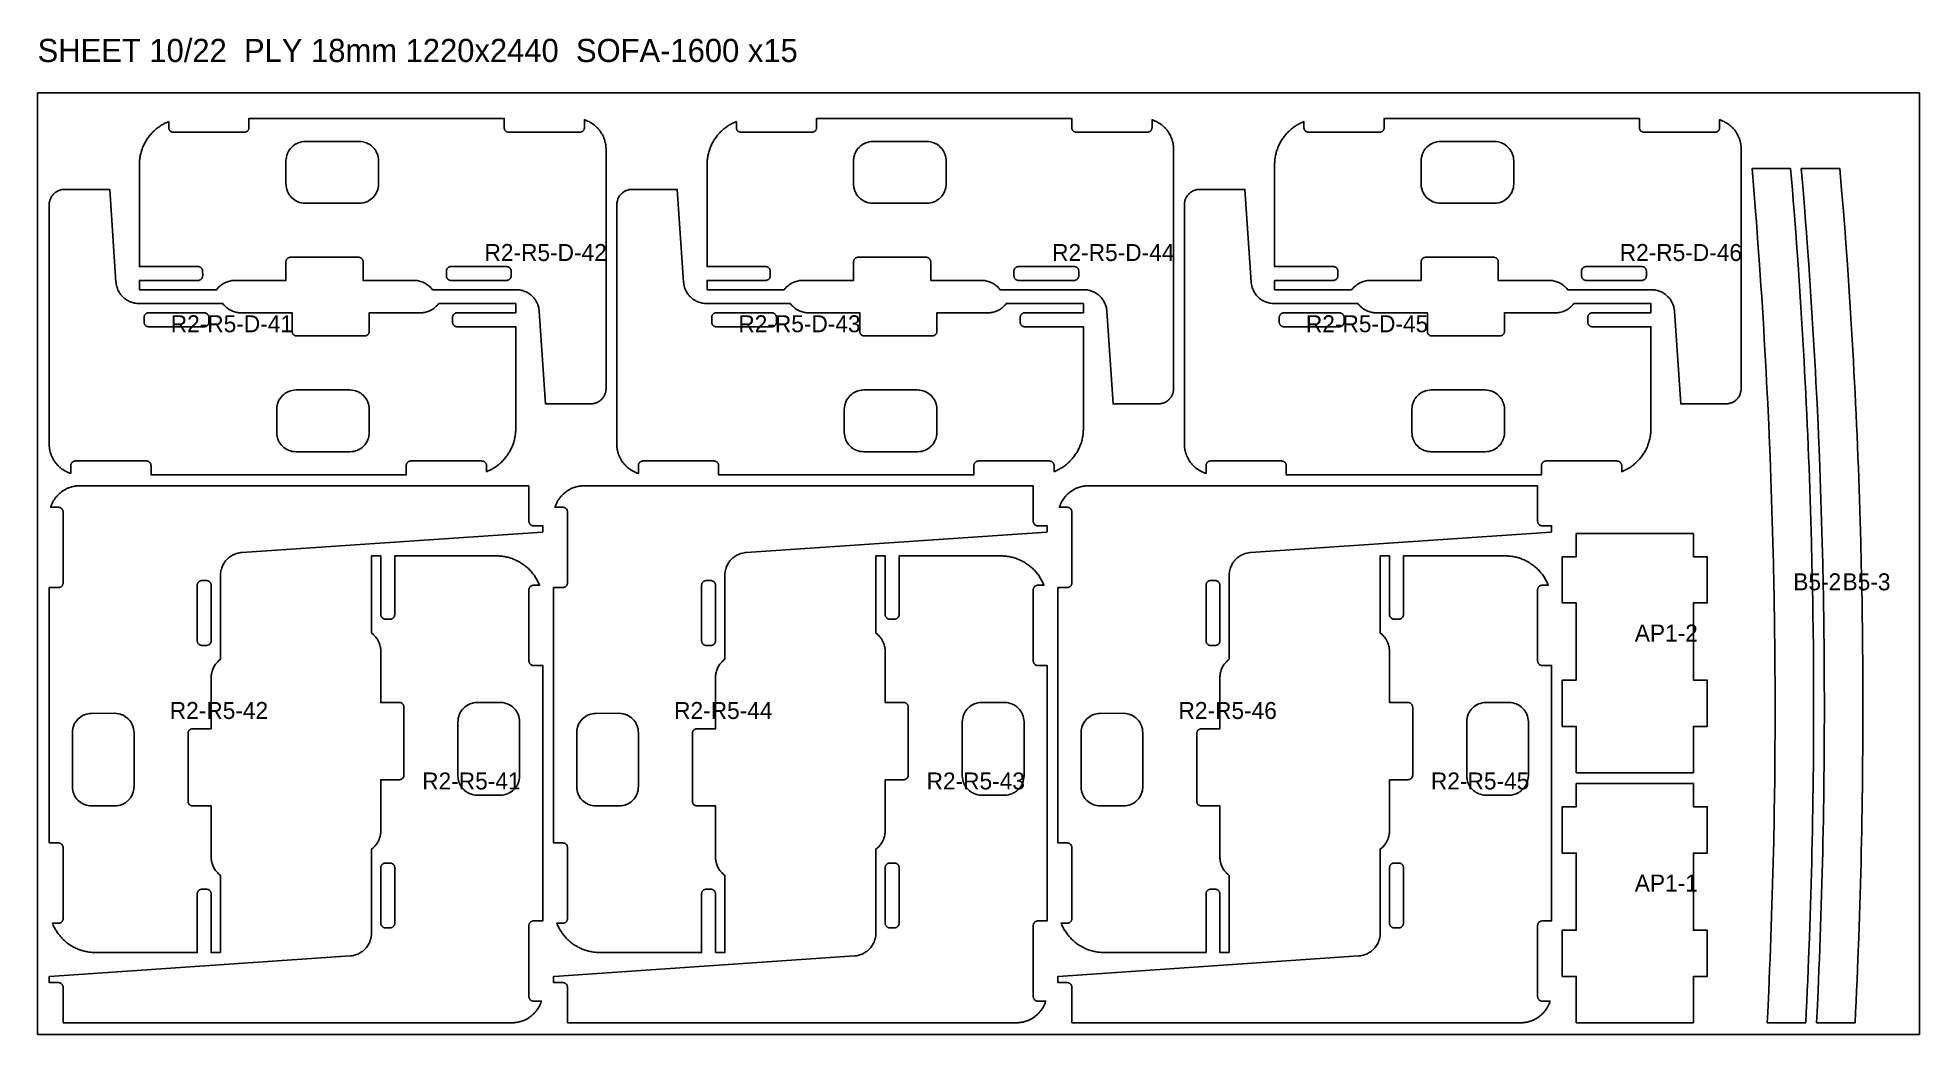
# Model space of a CAD drawing. Header units: millimetres. Extents: x 0 to 59980, y 0 to 1292.
# Drawn here: x 24660 to 27100, y 0 to 1292 of the extents above; entities that cross this region are included whole.
import ezdxf

# ---------------------------------------------------------------- set-up
doc = ezdxf.new("R2010")
doc.units = ezdxf.units.MM
for name, color, linetype in [('CUT_IN', 5, 'Continuous'), ('CUT_OUT', 1, 'Continuous'), ('LABEL', 7, 'Continuous'), ('SHEET', 8, 'Continuous')]:
    doc.layers.add(name, color=color, linetype=linetype)

msp = doc.modelspace()

# ---------------------------------------------------------------- texts
at = {"layer": 'LABEL'}
for s, height, p in [('SHEET 10/22  PLY 18mm 1220x2440  SOFA-1600 x15', 30, (24660, 1260)), ('R2-R5-D-42', 22, (25239.44, 1002.17)), ('R2-R5-D-44', 22, (25975.44, 1002.17)), ('R2-R5-D-46', 22, (26711.44, 1002.17)), ('R2-R5-D-41', 22, (24832.56, 909.83)), ('R2-R5-D-43', 22, (25568.56, 909.83)), ('R2-R5-D-45', 22, (26304.56, 909.83)), ('B5-2', 22, (26936.48, 575.42)), ('B5-3', 22, (27000.39, 575.42)), ('AP1-2', 22, (26731, 509)), ('R2-R5-42', 22, (24831.33, 408.67)), ('R2-R5-44', 22, (25485.33, 408.67)), ('R2-R5-46', 22, (26139.33, 408.67)), ('R2-R5-41', 22, (25158.67, 317.33)), ('R2-R5-43', 22, (25812.67, 317.33)), ('R2-R5-45', 22, (26466.67, 317.33)), ('AP1-1', 22, (26731, 185))]:
    msp.add_text(s, height=height, dxfattribs=at).set_placement(p)

# ---------------------------------------------------------------- linework, layer by layer
at = {"layer": 'CUT_IN'}
for points in [[(24986.22, 1088.11), (24987.68, 1086.14), (24989.12, 1084.54), (24989.54, 1084.12), (24991.14, 1082.68), (24993.11, 1081.22), (24994.96, 1080.1), (24995.22, 1079.96), (24997.17, 1079.03), (24997.71, 1078.8), (24999.74, 1078.08), (25002.12, 1077.49), (25004.26, 1077.16), (25004.84, 1077.11), (25007.15, 1077), (25076.85, 1077), (25079.45, 1077.13), (25079.74, 1077.16), (25081.88, 1077.49), (25084.26, 1078.08), (25086.29, 1078.8), (25086.83, 1079.03), (25088.52, 1079.83), (25089.04, 1080.1), (25090.89, 1081.22), (25092.86, 1082.68), (25094.46, 1084.12), (25094.88, 1084.54), (25096.32, 1086.14), (25097.61, 1087.87), (25097.94, 1088.36), (25098.9, 1089.96), (25099.04, 1090.22), (25099.97, 1092.17), (25100.2, 1092.71), (25100.92, 1094.74), (25101.51, 1097.12), (25101.84, 1099.26), (25101.87, 1099.55), (25102, 1102.15), (25101.99, 1132.15), (25101.87, 1134.45), (25101.84, 1134.74), (25101.51, 1136.88), (25100.92, 1139.26), (25100.2, 1141.29), (25099.97, 1141.83), (25099.04, 1143.78), (25098.9, 1144.04), (25097.94, 1145.64), (25097.61, 1146.13), (25096.32, 1147.86), (25094.88, 1149.46), (25094.46, 1149.88), (25092.86, 1151.32), (25091.13, 1152.61), (25090.64, 1152.94), (25089.04, 1153.9), (25088.78, 1154.04), (25086.83, 1154.97), (25086.29, 1155.2), (25084.26, 1155.92), (25083.97, 1156), (25081.88, 1156.51), (25079.74, 1156.84), (25079.16, 1156.89), (25076.85, 1157), (25007.15, 1157), (25004.55, 1156.87), (25004.26, 1156.84), (25002.12, 1156.51), (24999.74, 1155.92), (24997.71, 1155.2), (24997.17, 1154.97), (24995.48, 1154.17), (24994.96, 1153.9), (24993.11, 1152.78), (24991.14, 1151.32), (24990.92, 1151.13), (24989.54, 1149.88), (24989.12, 1149.46), (24987.68, 1147.86), (24986.39, 1146.13), (24986.06, 1145.64), (24985.1, 1144.04), (24984.96, 1143.78), (24984.03, 1141.83), (24983.8, 1141.29), (24983.08, 1139.26), (24982.49, 1136.88), (24982.16, 1134.74), (24982.13, 1134.45), (24982, 1131.85), (24982, 1102.15), (24982.11, 1099.84), (24982.16, 1099.26), (24982.49, 1097.12), (24983.08, 1094.74), (24983.8, 1092.71), (24983.91, 1092.44), (24984.83, 1090.48), (24985.1, 1089.96), (24986.22, 1088.11)], [(25722.22, 1088.11), (25723.68, 1086.14), (25725.12, 1084.54), (25725.54, 1084.12), (25727.14, 1082.68), (25729.11, 1081.22), (25730.96, 1080.1), (25731.22, 1079.96), (25733.17, 1079.03), (25733.71, 1078.8), (25735.74, 1078.08), (25738.12, 1077.49), (25740.26, 1077.16), (25740.84, 1077.11), (25743.15, 1077), (25812.85, 1077), (25815.45, 1077.13), (25815.74, 1077.16), (25817.88, 1077.49), (25820.26, 1078.08), (25822.29, 1078.8), (25822.83, 1079.03), (25824.52, 1079.83), (25825.04, 1080.1), (25826.89, 1081.22), (25828.86, 1082.68), (25830.46, 1084.12), (25830.88, 1084.54), (25832.32, 1086.14), (25833.61, 1087.87), (25833.94, 1088.36), (25834.9, 1089.96), (25835.04, 1090.22), (25835.97, 1092.17), (25836.2, 1092.71), (25836.92, 1094.74), (25837.51, 1097.12), (25837.84, 1099.26), (25837.87, 1099.55), (25838, 1102.15), (25837.99, 1132.15), (25837.87, 1134.45), (25837.84, 1134.74), (25837.51, 1136.88), (25836.92, 1139.26), (25836.2, 1141.29), (25835.97, 1141.83), (25835.04, 1143.78), (25834.9, 1144.04), (25833.94, 1145.64), (25833.61, 1146.13), (25832.32, 1147.86), (25830.88, 1149.46), (25830.46, 1149.88), (25828.86, 1151.32), (25827.13, 1152.61), (25826.64, 1152.94), (25825.04, 1153.9), (25824.78, 1154.04), (25822.83, 1154.97), (25822.29, 1155.2), (25820.26, 1155.92), (25819.97, 1156), (25817.88, 1156.51), (25815.74, 1156.84), (25815.16, 1156.89), (25812.85, 1157), (25743.15, 1157), (25740.55, 1156.87), (25740.26, 1156.84), (25738.12, 1156.51), (25735.74, 1155.92), (25733.71, 1155.2), (25733.17, 1154.97), (25731.48, 1154.17), (25730.96, 1153.9), (25729.11, 1152.78), (25727.14, 1151.32), (25726.92, 1151.13), (25725.54, 1149.88), (25725.12, 1149.46), (25723.68, 1147.86), (25722.39, 1146.13), (25722.06, 1145.64), (25721.1, 1144.04), (25720.96, 1143.78), (25720.03, 1141.83), (25719.8, 1141.29), (25719.08, 1139.26), (25718.49, 1136.88), (25718.16, 1134.74), (25718.13, 1134.45), (25718, 1131.85), (25718, 1102.15), (25718.11, 1099.84), (25718.16, 1099.26), (25718.49, 1097.12), (25719.08, 1094.74), (25719.8, 1092.71), (25719.91, 1092.44), (25720.83, 1090.48), (25721.1, 1089.96), (25722.22, 1088.11)], [(26458.22, 1088.11), (26459.68, 1086.14), (26461.12, 1084.54), (26461.54, 1084.12), (26463.14, 1082.68), (26465.11, 1081.22), (26466.96, 1080.1), (26467.22, 1079.96), (26469.17, 1079.03), (26469.71, 1078.8), (26471.74, 1078.08), (26474.12, 1077.49), (26476.26, 1077.16), (26476.84, 1077.11), (26479.15, 1077), (26548.85, 1077), (26551.45, 1077.13), (26551.74, 1077.16), (26553.88, 1077.49), (26556.26, 1078.08), (26558.29, 1078.8), (26558.83, 1079.03), (26560.52, 1079.83), (26561.04, 1080.1), (26562.89, 1081.22), (26564.86, 1082.68), (26566.46, 1084.12), (26566.88, 1084.54), (26568.32, 1086.14), (26569.61, 1087.87), (26569.94, 1088.36), (26570.9, 1089.96), (26571.04, 1090.22), (26571.97, 1092.17), (26572.2, 1092.71), (26572.92, 1094.74), (26573.51, 1097.12), (26573.84, 1099.26), (26573.87, 1099.55), (26574, 1102.15), (26573.99, 1132.15), (26573.87, 1134.45), (26573.84, 1134.74), (26573.51, 1136.88), (26572.92, 1139.26), (26572.2, 1141.29), (26571.97, 1141.83), (26571.04, 1143.78), (26570.9, 1144.04), (26569.94, 1145.64), (26569.61, 1146.13), (26568.32, 1147.86), (26566.88, 1149.46), (26566.46, 1149.88), (26564.86, 1151.32), (26563.13, 1152.61), (26562.64, 1152.94), (26561.04, 1153.9), (26560.78, 1154.04), (26558.83, 1154.97), (26558.29, 1155.2), (26556.26, 1155.92), (26555.97, 1156), (26553.88, 1156.51), (26551.74, 1156.84), (26551.16, 1156.89), (26548.85, 1157), (26479.15, 1157), (26476.55, 1156.87), (26476.26, 1156.84), (26474.12, 1156.51), (26471.74, 1155.92), (26469.71, 1155.2), (26469.17, 1154.97), (26467.48, 1154.17), (26466.96, 1153.9), (26465.11, 1152.78), (26463.14, 1151.32), (26462.92, 1151.13), (26461.54, 1149.88), (26461.12, 1149.46), (26459.68, 1147.86), (26458.39, 1146.13), (26458.06, 1145.64), (26457.1, 1144.04), (26456.96, 1143.78), (26456.03, 1141.83), (26455.8, 1141.29), (26455.08, 1139.26), (26454.49, 1136.88), (26454.16, 1134.74), (26454.13, 1134.45), (26454, 1131.85), (26454, 1102.15), (26454.11, 1099.84), (26454.16, 1099.26), (26454.49, 1097.12), (26455.08, 1094.74), (26455.8, 1092.71), (26455.91, 1092.44), (26456.83, 1090.48), (26457.1, 1089.96), (26458.22, 1088.11)], [(25268.88, 977.06), (25269.46, 977.18), (25270.02, 977.35), (25270.57, 977.58), (25271.08, 977.85), (25271.57, 978.18), (25271.81, 978.36), (25272.03, 978.55), (25272.45, 978.97), (25272.64, 979.19), (25272.82, 979.43), (25273.15, 979.92), (25273.42, 980.43), (25273.65, 980.98), (25273.82, 981.54), (25273.94, 982.12), (25273.99, 982.71), (25273.99, 989.29), (25273.94, 989.88), (25273.82, 990.46), (25273.65, 991.02), (25273.54, 991.3), (25273.42, 991.57), (25273.15, 992.08), (25272.82, 992.57), (25272.64, 992.81), (25272.45, 993.03), (25272.03, 993.45), (25271.81, 993.64), (25271.33, 993.99), (25271.08, 994.15), (25270.83, 994.29), (25270.3, 994.54), (25270.02, 994.65), (25269.46, 994.82), (25268.88, 994.94), (25268.59, 994.97), (25268, 995), (25195.71, 994.99), (25195.12, 994.94), (25194.54, 994.82), (25193.98, 994.65), (25193.7, 994.54), (25193.17, 994.29), (25192.92, 994.15), (25192.43, 993.82), (25192.19, 993.64), (25191.97, 993.45), (25191.55, 993.03), (25191.36, 992.81), (25191.01, 992.33), (25190.71, 991.83), (25190.46, 991.3), (25190.35, 991.02), (25190.18, 990.46), (25190.06, 989.88), (25190.03, 989.59), (25190, 989), (25190.01, 982.71), (25190.06, 982.12), (25190.18, 981.54), (25190.35, 980.98), (25190.46, 980.7), (25190.58, 980.43), (25190.85, 979.92), (25191.18, 979.43), (25191.36, 979.19), (25191.55, 978.97), (25191.97, 978.55), (25192.19, 978.36), (25192.67, 978.01), (25192.92, 977.85), (25193.17, 977.71), (25193.7, 977.46), (25193.98, 977.35), (25194.54, 977.18), (25195.12, 977.06), (25195.41, 977.03), (25196, 977), (25268, 977), (25268.59, 977.03), (25268.88, 977.06)], [(26004.88, 977.06), (26005.46, 977.18), (26006.02, 977.35), (26006.57, 977.58), (26007.08, 977.85), (26007.57, 978.18), (26007.81, 978.36), (26008.03, 978.55), (26008.45, 978.97), (26008.64, 979.19), (26008.82, 979.43), (26009.15, 979.92), (26009.42, 980.43), (26009.65, 980.98), (26009.82, 981.54), (26009.94, 982.12), (26009.99, 982.71), (26009.99, 989.29), (26009.94, 989.88), (26009.82, 990.46), (26009.65, 991.02), (26009.54, 991.3), (26009.42, 991.57), (26009.15, 992.08), (26008.82, 992.57), (26008.64, 992.81), (26008.45, 993.03), (26008.03, 993.45), (26007.81, 993.64), (26007.33, 993.99), (26007.08, 994.15), (26006.83, 994.29), (26006.3, 994.54), (26006.02, 994.65), (26005.46, 994.82), (26004.88, 994.94), (26004.59, 994.97), (26004, 995), (25931.71, 994.99), (25931.12, 994.94), (25930.54, 994.82), (25929.98, 994.65), (25929.7, 994.54), (25929.17, 994.29), (25928.92, 994.15), (25928.43, 993.82), (25928.19, 993.64), (25927.97, 993.45), (25927.55, 993.03), (25927.36, 992.81), (25927.01, 992.33), (25926.71, 991.83), (25926.46, 991.3), (25926.35, 991.02), (25926.18, 990.46), (25926.06, 989.88), (25926.03, 989.59), (25926, 989), (25926.01, 982.71), (25926.06, 982.12), (25926.18, 981.54), (25926.35, 980.98), (25926.46, 980.7), (25926.58, 980.43), (25926.85, 979.92), (25927.18, 979.43), (25927.36, 979.19), (25927.55, 978.97), (25927.97, 978.55), (25928.19, 978.36), (25928.67, 978.01), (25928.92, 977.85), (25929.17, 977.71), (25929.7, 977.46), (25929.98, 977.35), (25930.54, 977.18), (25931.12, 977.06), (25931.41, 977.03), (25932, 977), (26004, 977), (26004.59, 977.03), (26004.88, 977.06)], [(26740.88, 977.06), (26741.46, 977.18), (26742.02, 977.35), (26742.57, 977.58), (26743.08, 977.85), (26743.57, 978.18), (26743.81, 978.36), (26744.03, 978.55), (26744.45, 978.97), (26744.64, 979.19), (26744.82, 979.43), (26745.15, 979.92), (26745.42, 980.43), (26745.65, 980.98), (26745.82, 981.54), (26745.94, 982.12), (26745.99, 982.71), (26745.99, 989.29), (26745.94, 989.88), (26745.82, 990.46), (26745.65, 991.02), (26745.54, 991.3), (26745.42, 991.57), (26745.15, 992.08), (26744.82, 992.57), (26744.64, 992.81), (26744.45, 993.03), (26744.03, 993.45), (26743.81, 993.64), (26743.33, 993.99), (26743.08, 994.15), (26742.83, 994.29), (26742.3, 994.54), (26742.02, 994.65), (26741.46, 994.82), (26740.88, 994.94), (26740.59, 994.97), (26740, 995), (26667.71, 994.99), (26667.12, 994.94), (26666.54, 994.82), (26665.98, 994.65), (26665.7, 994.54), (26665.17, 994.29), (26664.92, 994.15), (26664.43, 993.82), (26664.19, 993.64), (26663.97, 993.45), (26663.55, 993.03), (26663.36, 992.81), (26663.01, 992.33), (26662.71, 991.83), (26662.46, 991.3), (26662.35, 991.02), (26662.18, 990.46), (26662.06, 989.88), (26662.03, 989.59), (26662, 989), (26662.01, 982.71), (26662.06, 982.12), (26662.18, 981.54), (26662.35, 980.98), (26662.46, 980.7), (26662.58, 980.43), (26662.85, 979.92), (26663.18, 979.43), (26663.36, 979.19), (26663.55, 978.97), (26663.97, 978.55), (26664.19, 978.36), (26664.67, 978.01), (26664.92, 977.85), (26665.17, 977.71), (26665.7, 977.46), (26665.98, 977.35), (26666.54, 977.18), (26667.12, 977.06), (26667.41, 977.03), (26668, 977), (26740, 977), (26740.59, 977.03), (26740.88, 977.06)], [(24803.12, 934.94), (24802.54, 934.82), (24801.98, 934.65), (24801.43, 934.42), (24800.92, 934.15), (24800.43, 933.82), (24800.19, 933.64), (24799.97, 933.45), (24799.55, 933.03), (24799.36, 932.81), (24799.18, 932.57), (24798.85, 932.08), (24798.58, 931.57), (24798.35, 931.02), (24798.18, 930.46), (24798.06, 929.88), (24798.01, 929.29), (24798.01, 922.71), (24798.06, 922.12), (24798.18, 921.54), (24798.35, 920.98), (24798.46, 920.7), (24798.58, 920.43), (24798.85, 919.92), (24799.18, 919.43), (24799.36, 919.19), (24799.55, 918.97), (24799.97, 918.55), (24800.19, 918.36), (24800.67, 918.01), (24800.92, 917.85), (24801.17, 917.71), (24801.7, 917.46), (24801.98, 917.35), (24802.54, 917.18), (24803.12, 917.06), (24803.41, 917.03), (24804, 917), (24876.29, 917.01), (24876.88, 917.06), (24877.46, 917.18), (24878.02, 917.35), (24878.3, 917.46), (24878.83, 917.71), (24879.08, 917.85), (24879.57, 918.18), (24879.81, 918.36), (24880.03, 918.55), (24880.45, 918.97), (24880.64, 919.19), (24880.99, 919.67), (24881.29, 920.17), (24881.54, 920.7), (24881.65, 920.98), (24881.82, 921.54), (24881.94, 922.12), (24881.97, 922.41), (24882, 923), (24881.99, 929.29), (24881.94, 929.88), (24881.82, 930.46), (24881.65, 931.02), (24881.54, 931.3), (24881.42, 931.57), (24881.15, 932.08), (24880.82, 932.57), (24880.64, 932.81), (24880.45, 933.03), (24880.03, 933.45), (24879.81, 933.64), (24879.33, 933.99), (24879.08, 934.15), (24878.83, 934.29), (24878.3, 934.54), (24878.02, 934.65), (24877.46, 934.82), (24876.88, 934.94), (24876.59, 934.97), (24876, 935), (24804, 935), (24803.41, 934.97), (24803.12, 934.94)], [(25539.12, 934.94), (25538.54, 934.82), (25537.98, 934.65), (25537.43, 934.42), (25536.92, 934.15), (25536.43, 933.82), (25536.19, 933.64), (25535.97, 933.45), (25535.55, 933.03), (25535.36, 932.81), (25535.18, 932.57), (25534.85, 932.08), (25534.58, 931.57), (25534.35, 931.02), (25534.18, 930.46), (25534.06, 929.88), (25534.01, 929.29), (25534.01, 922.71), (25534.06, 922.12), (25534.18, 921.54), (25534.35, 920.98), (25534.46, 920.7), (25534.58, 920.43), (25534.85, 919.92), (25535.18, 919.43), (25535.36, 919.19), (25535.55, 918.97), (25535.97, 918.55), (25536.19, 918.36), (25536.67, 918.01), (25536.92, 917.85), (25537.17, 917.71), (25537.7, 917.46), (25537.98, 917.35), (25538.54, 917.18), (25539.12, 917.06), (25539.41, 917.03), (25540, 917), (25612.29, 917.01), (25612.88, 917.06), (25613.46, 917.18), (25614.02, 917.35), (25614.3, 917.46), (25614.83, 917.71), (25615.08, 917.85), (25615.57, 918.18), (25615.81, 918.36), (25616.03, 918.55), (25616.45, 918.97), (25616.64, 919.19), (25616.99, 919.67), (25617.29, 920.17), (25617.54, 920.7), (25617.65, 920.98), (25617.82, 921.54), (25617.94, 922.12), (25617.97, 922.41), (25618, 923), (25617.99, 929.29), (25617.94, 929.88), (25617.82, 930.46), (25617.65, 931.02), (25617.54, 931.3), (25617.42, 931.57), (25617.15, 932.08), (25616.82, 932.57), (25616.64, 932.81), (25616.45, 933.03), (25616.03, 933.45), (25615.81, 933.64), (25615.33, 933.99), (25615.08, 934.15), (25614.83, 934.29), (25614.3, 934.54), (25614.02, 934.65), (25613.46, 934.82), (25612.88, 934.94), (25612.59, 934.97), (25612, 935), (25540, 935), (25539.41, 934.97), (25539.12, 934.94)], [(26275.12, 934.94), (26274.54, 934.82), (26273.98, 934.65), (26273.43, 934.42), (26272.92, 934.15), (26272.43, 933.82), (26272.19, 933.64), (26271.97, 933.45), (26271.55, 933.03), (26271.36, 932.81), (26271.18, 932.57), (26270.85, 932.08), (26270.58, 931.57), (26270.35, 931.02), (26270.18, 930.46), (26270.06, 929.88), (26270.01, 929.29), (26270.01, 922.71), (26270.06, 922.12), (26270.18, 921.54), (26270.35, 920.98), (26270.46, 920.7), (26270.58, 920.43), (26270.85, 919.92), (26271.18, 919.43), (26271.36, 919.19), (26271.55, 918.97), (26271.97, 918.55), (26272.19, 918.36), (26272.67, 918.01), (26272.92, 917.85), (26273.17, 917.71), (26273.7, 917.46), (26273.98, 917.35), (26274.54, 917.18), (26275.12, 917.06), (26275.41, 917.03), (26276, 917), (26348.29, 917.01), (26348.88, 917.06), (26349.46, 917.18), (26350.02, 917.35), (26350.3, 917.46), (26350.83, 917.71), (26351.08, 917.85), (26351.57, 918.18), (26351.81, 918.36), (26352.03, 918.55), (26352.45, 918.97), (26352.64, 919.19), (26352.99, 919.67), (26353.29, 920.17), (26353.54, 920.7), (26353.65, 920.98), (26353.82, 921.54), (26353.94, 922.12), (26353.97, 922.41), (26354, 923), (26353.99, 929.29), (26353.94, 929.88), (26353.82, 930.46), (26353.65, 931.02), (26353.54, 931.3), (26353.42, 931.57), (26353.15, 932.08), (26352.82, 932.57), (26352.64, 932.81), (26352.45, 933.03), (26352.03, 933.45), (26351.81, 933.64), (26351.33, 933.99), (26351.08, 934.15), (26350.83, 934.29), (26350.3, 934.54), (26350.02, 934.65), (26349.46, 934.82), (26348.88, 934.94), (26348.59, 934.97), (26348, 935), (26276, 935), (26275.41, 934.97), (26275.12, 934.94)], [(25085.78, 823.89), (25084.32, 825.86), (25082.88, 827.46), (25082.46, 827.88), (25080.86, 829.32), (25078.89, 830.78), (25077.04, 831.9), (25076.78, 832.04), (25074.83, 832.97), (25074.29, 833.2), (25072.26, 833.92), (25069.88, 834.51), (25067.74, 834.84), (25067.16, 834.89), (25064.85, 835), (24995.15, 835), (24992.55, 834.87), (24992.26, 834.84), (24990.12, 834.51), (24987.74, 833.92), (24985.71, 833.2), (24985.17, 832.97), (24983.48, 832.17), (24982.96, 831.9), (24981.11, 830.78), (24979.14, 829.32), (24977.54, 827.88), (24977.12, 827.46), (24975.68, 825.86), (24974.39, 824.13), (24974.06, 823.64), (24973.1, 822.04), (24972.96, 821.78), (24972.03, 819.83), (24971.8, 819.29), (24971.08, 817.26), (24970.49, 814.88), (24970.16, 812.74), (24970.13, 812.45), (24970, 809.85), (24970.01, 779.85), (24970.13, 777.55), (24970.16, 777.26), (24970.49, 775.12), (24971.08, 772.74), (24971.8, 770.71), (24972.03, 770.17), (24972.96, 768.22), (24973.1, 767.96), (24974.06, 766.36), (24974.39, 765.87), (24975.68, 764.14), (24977.12, 762.54), (24977.54, 762.12), (24979.14, 760.68), (24980.87, 759.39), (24981.36, 759.06), (24982.96, 758.1), (24983.22, 757.96), (24985.17, 757.03), (24985.71, 756.8), (24987.74, 756.08), (24988.03, 756), (24990.12, 755.49), (24992.26, 755.16), (24992.84, 755.11), (24995.15, 755), (25064.85, 755), (25067.45, 755.13), (25067.74, 755.16), (25069.88, 755.49), (25072.26, 756.08), (25074.29, 756.8), (25074.83, 757.03), (25076.52, 757.83), (25077.04, 758.1), (25078.89, 759.22), (25080.86, 760.68), (25081.08, 760.87), (25082.46, 762.12), (25082.88, 762.54), (25084.32, 764.14), (25085.61, 765.87), (25085.94, 766.36), (25086.9, 767.96), (25087.04, 768.22), (25087.97, 770.17), (25088.2, 770.71), (25088.92, 772.74), (25089.51, 775.12), (25089.84, 777.26), (25089.87, 777.55), (25090, 780.15), (25090, 809.85), (25089.89, 812.16), (25089.84, 812.74), (25089.51, 814.88), (25088.92, 817.26), (25088.2, 819.29), (25088.09, 819.56), (25087.17, 821.52), (25086.9, 822.04), (25085.78, 823.89)], [(25821.78, 823.89), (25820.32, 825.86), (25818.88, 827.46), (25818.46, 827.88), (25816.86, 829.32), (25814.89, 830.78), (25813.04, 831.9), (25812.78, 832.04), (25810.83, 832.97), (25810.29, 833.2), (25808.26, 833.92), (25805.88, 834.51), (25803.74, 834.84), (25803.16, 834.89), (25800.85, 835), (25731.15, 835), (25728.55, 834.87), (25728.26, 834.84), (25726.12, 834.51), (25723.74, 833.92), (25721.71, 833.2), (25721.17, 832.97), (25719.48, 832.17), (25718.96, 831.9), (25717.11, 830.78), (25715.14, 829.32), (25713.54, 827.88), (25713.12, 827.46), (25711.68, 825.86), (25710.39, 824.13), (25710.06, 823.64), (25709.1, 822.04), (25708.96, 821.78), (25708.03, 819.83), (25707.8, 819.29), (25707.08, 817.26), (25706.49, 814.88), (25706.16, 812.74), (25706.13, 812.45), (25706, 809.85), (25706.01, 779.85), (25706.13, 777.55), (25706.16, 777.26), (25706.49, 775.12), (25707.08, 772.74), (25707.8, 770.71), (25708.03, 770.17), (25708.96, 768.22), (25709.1, 767.96), (25710.06, 766.36), (25710.39, 765.87), (25711.68, 764.14), (25713.12, 762.54), (25713.54, 762.12), (25715.14, 760.68), (25716.87, 759.39), (25717.36, 759.06), (25718.96, 758.1), (25719.22, 757.96), (25721.17, 757.03), (25721.71, 756.8), (25723.74, 756.08), (25724.03, 756), (25726.12, 755.49), (25728.26, 755.16), (25728.84, 755.11), (25731.15, 755), (25800.85, 755), (25803.45, 755.13), (25803.74, 755.16), (25805.88, 755.49), (25808.26, 756.08), (25810.29, 756.8), (25810.83, 757.03), (25812.52, 757.83), (25813.04, 758.1), (25814.89, 759.22), (25816.86, 760.68), (25817.08, 760.87), (25818.46, 762.12), (25818.88, 762.54), (25820.32, 764.14), (25821.61, 765.87), (25821.94, 766.36), (25822.9, 767.96), (25823.04, 768.22), (25823.97, 770.17), (25824.2, 770.71), (25824.92, 772.74), (25825.51, 775.12), (25825.84, 777.26), (25825.87, 777.55), (25826, 780.15), (25826, 809.85), (25825.89, 812.16), (25825.84, 812.74), (25825.51, 814.88), (25824.92, 817.26), (25824.2, 819.29), (25824.09, 819.56), (25823.17, 821.52), (25822.9, 822.04), (25821.78, 823.89)], [(26557.78, 823.89), (26556.32, 825.86), (26554.88, 827.46), (26554.46, 827.88), (26552.86, 829.32), (26550.89, 830.78), (26549.04, 831.9), (26548.78, 832.04), (26546.83, 832.97), (26546.29, 833.2), (26544.26, 833.92), (26541.88, 834.51), (26539.74, 834.84), (26539.16, 834.89), (26536.85, 835), (26467.15, 835), (26464.55, 834.87), (26464.26, 834.84), (26462.12, 834.51), (26459.74, 833.92), (26457.71, 833.2), (26457.17, 832.97), (26455.48, 832.17), (26454.96, 831.9), (26453.11, 830.78), (26451.14, 829.32), (26449.54, 827.88), (26449.12, 827.46), (26447.68, 825.86), (26446.39, 824.13), (26446.06, 823.64), (26445.1, 822.04), (26444.96, 821.78), (26444.03, 819.83), (26443.8, 819.29), (26443.08, 817.26), (26442.49, 814.88), (26442.16, 812.74), (26442.13, 812.45), (26442, 809.85), (26442.01, 779.85), (26442.13, 777.55), (26442.16, 777.26), (26442.49, 775.12), (26443.08, 772.74), (26443.8, 770.71), (26444.03, 770.17), (26444.96, 768.22), (26445.1, 767.96), (26446.06, 766.36), (26446.39, 765.87), (26447.68, 764.14), (26449.12, 762.54), (26449.54, 762.12), (26451.14, 760.68), (26452.87, 759.39), (26453.36, 759.06), (26454.96, 758.1), (26455.22, 757.96), (26457.17, 757.03), (26457.71, 756.8), (26459.74, 756.08), (26460.03, 756), (26462.12, 755.49), (26464.26, 755.16), (26464.84, 755.11), (26467.15, 755), (26536.85, 755), (26539.45, 755.13), (26539.74, 755.16), (26541.88, 755.49), (26544.26, 756.08), (26546.29, 756.8), (26546.83, 757.03), (26548.52, 757.83), (26549.04, 758.1), (26550.89, 759.22), (26552.86, 760.68), (26553.08, 760.87), (26554.46, 762.12), (26554.88, 762.54), (26556.32, 764.14), (26557.61, 765.87), (26557.94, 766.36), (26558.9, 767.96), (26559.04, 768.22), (26559.97, 770.17), (26560.2, 770.71), (26560.92, 772.74), (26561.51, 775.12), (26561.84, 777.26), (26561.87, 777.55), (26562, 780.15), (26562, 809.85), (26561.89, 812.16), (26561.84, 812.74), (26561.51, 814.88), (26560.92, 817.26), (26560.2, 819.29), (26560.09, 819.56), (26559.17, 821.52), (26558.9, 822.04), (26557.78, 823.89)], [(24885, 582), (24884.97, 582.59), (24884.94, 582.88), (24884.82, 583.46), (24884.65, 584.02), (24884.42, 584.57), (24884.15, 585.08), (24883.82, 585.57), (24883.64, 585.81), (24883.45, 586.03), (24883.03, 586.45), (24882.81, 586.64), (24882.57, 586.82), (24882.08, 587.15), (24881.57, 587.42), (24881.02, 587.65), (24880.46, 587.82), (24879.88, 587.94), (24879.29, 587.99), (24872.71, 587.99), (24872.12, 587.94), (24871.54, 587.82), (24870.98, 587.65), (24870.7, 587.54), (24870.43, 587.42), (24869.92, 587.15), (24869.43, 586.82), (24869.19, 586.64), (24868.97, 586.45), (24868.55, 586.03), (24868.36, 585.81), (24868.01, 585.33), (24867.85, 585.08), (24867.71, 584.83), (24867.46, 584.3), (24867.35, 584.02), (24867.18, 583.46), (24867.06, 582.88), (24867.03, 582.59), (24867, 582), (24867.01, 509.71), (24867.06, 509.12), (24867.18, 508.54), (24867.35, 507.98), (24867.46, 507.7), (24867.71, 507.17), (24867.85, 506.92), (24868.18, 506.43), (24868.36, 506.19), (24868.55, 505.97), (24868.97, 505.55), (24869.19, 505.36), (24869.67, 505.01), (24870.17, 504.71), (24870.7, 504.46), (24870.98, 504.35), (24871.54, 504.18), (24872.12, 504.06), (24872.41, 504.03), (24873, 504), (24879.29, 504.01), (24879.88, 504.06), (24880.46, 504.18), (24881.02, 504.35), (24881.3, 504.46), (24881.57, 504.58), (24882.08, 504.85), (24882.57, 505.18), (24882.81, 505.36), (24883.03, 505.55), (24883.45, 505.97), (24883.64, 506.19), (24883.99, 506.67), (24884.15, 506.92), (24884.29, 507.17), (24884.54, 507.7), (24884.65, 507.98), (24884.82, 508.54), (24884.94, 509.12), (24884.97, 509.41), (24885, 510), (24885, 582)], [(25539, 582), (25538.97, 582.59), (25538.94, 582.88), (25538.82, 583.46), (25538.65, 584.02), (25538.42, 584.57), (25538.15, 585.08), (25537.82, 585.57), (25537.64, 585.81), (25537.45, 586.03), (25537.03, 586.45), (25536.81, 586.64), (25536.57, 586.82), (25536.08, 587.15), (25535.57, 587.42), (25535.02, 587.65), (25534.46, 587.82), (25533.88, 587.94), (25533.29, 587.99), (25526.71, 587.99), (25526.12, 587.94), (25525.54, 587.82), (25524.98, 587.65), (25524.7, 587.54), (25524.43, 587.42), (25523.92, 587.15), (25523.43, 586.82), (25523.19, 586.64), (25522.97, 586.45), (25522.55, 586.03), (25522.36, 585.81), (25522.01, 585.33), (25521.85, 585.08), (25521.71, 584.83), (25521.46, 584.3), (25521.35, 584.02), (25521.18, 583.46), (25521.06, 582.88), (25521.03, 582.59), (25521, 582), (25521.01, 509.71), (25521.06, 509.12), (25521.18, 508.54), (25521.35, 507.98), (25521.46, 507.7), (25521.71, 507.17), (25521.85, 506.92), (25522.18, 506.43), (25522.36, 506.19), (25522.55, 505.97), (25522.97, 505.55), (25523.19, 505.36), (25523.67, 505.01), (25524.17, 504.71), (25524.7, 504.46), (25524.98, 504.35), (25525.54, 504.18), (25526.12, 504.06), (25526.41, 504.03), (25527, 504), (25533.29, 504.01), (25533.88, 504.06), (25534.46, 504.18), (25535.02, 504.35), (25535.3, 504.46), (25535.57, 504.58), (25536.08, 504.85), (25536.57, 505.18), (25536.81, 505.36), (25537.03, 505.55), (25537.45, 505.97), (25537.64, 506.19), (25537.99, 506.67), (25538.15, 506.92), (25538.29, 507.17), (25538.54, 507.7), (25538.65, 507.98), (25538.82, 508.54), (25538.94, 509.12), (25538.97, 509.41), (25539, 510), (25539, 582)], [(26193, 582), (26192.97, 582.59), (26192.94, 582.88), (26192.82, 583.46), (26192.65, 584.02), (26192.42, 584.57), (26192.15, 585.08), (26191.82, 585.57), (26191.64, 585.81), (26191.45, 586.03), (26191.03, 586.45), (26190.81, 586.64), (26190.57, 586.82), (26190.08, 587.15), (26189.57, 587.42), (26189.02, 587.65), (26188.46, 587.82), (26187.88, 587.94), (26187.29, 587.99), (26180.71, 587.99), (26180.12, 587.94), (26179.54, 587.82), (26178.98, 587.65), (26178.7, 587.54), (26178.43, 587.42), (26177.92, 587.15), (26177.43, 586.82), (26177.19, 586.64), (26176.97, 586.45), (26176.55, 586.03), (26176.36, 585.81), (26176.01, 585.33), (26175.85, 585.08), (26175.71, 584.83), (26175.46, 584.3), (26175.35, 584.02), (26175.18, 583.46), (26175.06, 582.88), (26175.03, 582.59), (26175, 582), (26175.01, 509.71), (26175.06, 509.12), (26175.18, 508.54), (26175.35, 507.98), (26175.46, 507.7), (26175.71, 507.17), (26175.85, 506.92), (26176.18, 506.43), (26176.36, 506.19), (26176.55, 505.97), (26176.97, 505.55), (26177.19, 505.36), (26177.67, 505.01), (26178.17, 504.71), (26178.7, 504.46), (26178.98, 504.35), (26179.54, 504.18), (26180.12, 504.06), (26180.41, 504.03), (26181, 504), (26187.29, 504.01), (26187.88, 504.06), (26188.46, 504.18), (26189.02, 504.35), (26189.3, 504.46), (26189.57, 504.58), (26190.08, 504.85), (26190.57, 505.18), (26190.81, 505.36), (26191.03, 505.55), (26191.45, 505.97), (26191.64, 506.19), (26191.99, 506.67), (26192.15, 506.92), (26192.29, 507.17), (26192.54, 507.7), (26192.65, 507.98), (26192.82, 508.54), (26192.94, 509.12), (26192.97, 509.41), (26193, 510), (26193, 582)], [(24771.52, 298.83), (24772.04, 299.1), (24773.89, 300.22), (24775.86, 301.68), (24776.08, 301.87), (24777.46, 303.12), (24777.67, 303.33), (24777.88, 303.54), (24779.13, 304.92), (24779.32, 305.14), (24780.78, 307.11), (24781.9, 308.96), (24782.04, 309.22), (24782.97, 311.17), (24783.2, 311.71), (24783.92, 313.74), (24784, 314.03), (24784.51, 316.12), (24784.84, 318.26), (24784.89, 318.84), (24785, 321.15), (24785, 390.85), (24784.87, 393.45), (24784.84, 393.74), (24784.51, 395.88), (24783.92, 398.26), (24783.2, 400.29), (24782.97, 400.83), (24782.17, 402.52), (24781.9, 403.04), (24780.78, 404.89), (24779.5, 406.62), (24779.32, 406.86), (24779.13, 407.08), (24777.88, 408.46), (24777.46, 408.88), (24775.86, 410.32), (24774.13, 411.61), (24773.64, 411.94), (24772.04, 412.9), (24771.78, 413.04), (24769.83, 413.97), (24769.29, 414.2), (24767.26, 414.92), (24764.88, 415.51), (24762.74, 415.84), (24762.45, 415.87), (24759.85, 416), (24729.85, 415.99), (24727.55, 415.87), (24727.26, 415.84), (24725.12, 415.51), (24722.74, 414.92), (24720.71, 414.2), (24720.17, 413.97), (24718.22, 413.04), (24717.96, 412.9), (24716.36, 411.94), (24715.87, 411.61), (24714.14, 410.32), (24712.54, 408.88), (24712.12, 408.46), (24710.68, 406.86), (24709.39, 405.13), (24709.06, 404.64), (24708.1, 403.04), (24707.96, 402.78), (24707.03, 400.83), (24706.8, 400.29), (24706.08, 398.26), (24706, 397.97), (24705.49, 395.88), (24705.16, 393.74), (24705.11, 393.16), (24705, 390.85), (24705, 321.15), (24705.13, 318.55), (24705.16, 318.26), (24705.49, 316.12), (24706.08, 313.74), (24706.8, 311.71), (24707.03, 311.17), (24707.83, 309.48), (24708.1, 308.96), (24709.22, 307.11), (24710.5, 305.38), (24710.68, 305.14), (24710.87, 304.92), (24712.12, 303.54), (24712.54, 303.12), (24714.14, 301.68), (24715.87, 300.39), (24716.36, 300.06), (24717.96, 299.1), (24718.22, 298.96), (24720.17, 298.03), (24720.71, 297.8), (24722.74, 297.08), (24725.12, 296.49), (24727.26, 296.16), (24727.55, 296.13), (24730.15, 296), (24759.85, 296), (24762.16, 296.11), (24762.74, 296.16), (24764.88, 296.49), (24767.26, 297.08), (24769.29, 297.8), (24769.56, 297.91), (24771.52, 298.83)], [(25218.48, 427.17), (25217.96, 426.9), (25216.11, 425.78), (25214.14, 424.32), (25213.92, 424.13), (25212.54, 422.88), (25212.33, 422.67), (25212.12, 422.46), (25210.87, 421.08), (25210.68, 420.86), (25209.22, 418.89), (25208.1, 417.04), (25207.96, 416.78), (25207.03, 414.83), (25206.8, 414.29), (25206.08, 412.26), (25206, 411.97), (25205.49, 409.88), (25205.16, 407.74), (25205.11, 407.16), (25205, 404.85), (25205, 335.15), (25205.13, 332.55), (25205.16, 332.26), (25205.49, 330.12), (25206.08, 327.74), (25206.8, 325.71), (25207.03, 325.17), (25207.83, 323.48), (25208.1, 322.96), (25209.22, 321.11), (25210.5, 319.38), (25210.68, 319.14), (25210.87, 318.92), (25212.12, 317.54), (25212.54, 317.12), (25214.14, 315.68), (25215.87, 314.39), (25216.36, 314.06), (25217.96, 313.1), (25218.22, 312.96), (25220.17, 312.03), (25220.71, 311.8), (25222.74, 311.08), (25225.12, 310.49), (25227.26, 310.16), (25227.55, 310.13), (25230.15, 310), (25260.15, 310.01), (25262.45, 310.13), (25262.74, 310.16), (25264.88, 310.49), (25267.26, 311.08), (25269.29, 311.8), (25269.83, 312.03), (25271.78, 312.96), (25272.04, 313.1), (25273.64, 314.06), (25274.13, 314.39), (25275.86, 315.68), (25277.46, 317.12), (25277.88, 317.54), (25279.32, 319.14), (25280.61, 320.87), (25280.94, 321.36), (25281.9, 322.96), (25282.04, 323.22), (25282.97, 325.17), (25283.2, 325.71), (25283.92, 327.74), (25284, 328.03), (25284.51, 330.12), (25284.84, 332.26), (25284.89, 332.84), (25285, 335.15), (25285, 404.85), (25284.87, 407.45), (25284.84, 407.74), (25284.51, 409.88), (25283.92, 412.26), (25283.2, 414.29), (25282.97, 414.83), (25282.17, 416.52), (25281.9, 417.04), (25280.78, 418.89), (25279.5, 420.62), (25279.32, 420.86), (25279.13, 421.08), (25277.88, 422.46), (25277.46, 422.88), (25275.86, 424.32), (25274.13, 425.61), (25273.64, 425.94), (25272.04, 426.9), (25271.78, 427.04), (25269.83, 427.97), (25269.29, 428.2), (25267.26, 428.92), (25264.88, 429.51), (25262.74, 429.84), (25262.45, 429.87), (25259.85, 430), (25230.15, 430), (25227.84, 429.89), (25227.26, 429.84), (25225.12, 429.51), (25222.74, 428.92), (25220.71, 428.2), (25220.44, 428.09), (25218.48, 427.17)], [(25425.52, 298.83), (25426.04, 299.1), (25427.89, 300.22), (25429.86, 301.68), (25430.08, 301.87), (25431.46, 303.12), (25431.67, 303.33), (25431.88, 303.54), (25433.13, 304.92), (25433.32, 305.14), (25434.78, 307.11), (25435.9, 308.96), (25436.04, 309.22), (25436.97, 311.17), (25437.2, 311.71), (25437.92, 313.74), (25438, 314.03), (25438.51, 316.12), (25438.84, 318.26), (25438.89, 318.84), (25439, 321.15), (25439, 390.85), (25438.87, 393.45), (25438.84, 393.74), (25438.51, 395.88), (25437.92, 398.26), (25437.2, 400.29), (25436.97, 400.83), (25436.17, 402.52), (25435.9, 403.04), (25434.78, 404.89), (25433.5, 406.62), (25433.32, 406.86), (25433.13, 407.08), (25431.88, 408.46), (25431.46, 408.88), (25429.86, 410.32), (25428.13, 411.61), (25427.64, 411.94), (25426.04, 412.9), (25425.78, 413.04), (25423.83, 413.97), (25423.29, 414.2), (25421.26, 414.92), (25418.88, 415.51), (25416.74, 415.84), (25416.45, 415.87), (25413.85, 416), (25383.85, 415.99), (25381.55, 415.87), (25381.26, 415.84), (25379.12, 415.51), (25376.74, 414.92), (25374.71, 414.2), (25374.17, 413.97), (25372.22, 413.04), (25371.96, 412.9), (25370.36, 411.94), (25369.87, 411.61), (25368.14, 410.32), (25366.54, 408.88), (25366.12, 408.46), (25364.68, 406.86), (25363.39, 405.13), (25363.06, 404.64), (25362.1, 403.04), (25361.96, 402.78), (25361.03, 400.83), (25360.8, 400.29), (25360.08, 398.26), (25360, 397.97), (25359.49, 395.88), (25359.16, 393.74), (25359.11, 393.16), (25359, 390.85), (25359, 321.15), (25359.13, 318.55), (25359.16, 318.26), (25359.49, 316.12), (25360.08, 313.74), (25360.8, 311.71), (25361.03, 311.17), (25361.83, 309.48), (25362.1, 308.96), (25363.22, 307.11), (25364.5, 305.38), (25364.68, 305.14), (25364.87, 304.92), (25366.12, 303.54), (25366.54, 303.12), (25368.14, 301.68), (25369.87, 300.39), (25370.36, 300.06), (25371.96, 299.1), (25372.22, 298.96), (25374.17, 298.03), (25374.71, 297.8), (25376.74, 297.08), (25379.12, 296.49), (25381.26, 296.16), (25381.55, 296.13), (25384.15, 296), (25413.85, 296), (25416.16, 296.11), (25416.74, 296.16), (25418.88, 296.49), (25421.26, 297.08), (25423.29, 297.8), (25423.56, 297.91), (25425.52, 298.83)], [(25872.48, 427.17), (25871.96, 426.9), (25870.11, 425.78), (25868.14, 424.32), (25867.92, 424.13), (25866.54, 422.88), (25866.33, 422.67), (25866.12, 422.46), (25864.87, 421.08), (25864.68, 420.86), (25863.22, 418.89), (25862.1, 417.04), (25861.96, 416.78), (25861.03, 414.83), (25860.8, 414.29), (25860.08, 412.26), (25860, 411.97), (25859.49, 409.88), (25859.16, 407.74), (25859.11, 407.16), (25859, 404.85), (25859, 335.15), (25859.13, 332.55), (25859.16, 332.26), (25859.49, 330.12), (25860.08, 327.74), (25860.8, 325.71), (25861.03, 325.17), (25861.83, 323.48), (25862.1, 322.96), (25863.22, 321.11), (25864.5, 319.38), (25864.68, 319.14), (25864.87, 318.92), (25866.12, 317.54), (25866.54, 317.12), (25868.14, 315.68), (25869.87, 314.39), (25870.36, 314.06), (25871.96, 313.1), (25872.22, 312.96), (25874.17, 312.03), (25874.71, 311.8), (25876.74, 311.08), (25879.12, 310.49), (25881.26, 310.16), (25881.55, 310.13), (25884.15, 310), (25914.15, 310.01), (25916.45, 310.13), (25916.74, 310.16), (25918.88, 310.49), (25921.26, 311.08), (25923.29, 311.8), (25923.83, 312.03), (25925.78, 312.96), (25926.04, 313.1), (25927.64, 314.06), (25928.13, 314.39), (25929.86, 315.68), (25931.46, 317.12), (25931.88, 317.54), (25933.32, 319.14), (25934.61, 320.87), (25934.94, 321.36), (25935.9, 322.96), (25936.04, 323.22), (25936.97, 325.17), (25937.2, 325.71), (25937.92, 327.74), (25938, 328.03), (25938.51, 330.12), (25938.84, 332.26), (25938.89, 332.84), (25939, 335.15), (25939, 404.85), (25938.87, 407.45), (25938.84, 407.74), (25938.51, 409.88), (25937.92, 412.26), (25937.2, 414.29), (25936.97, 414.83), (25936.17, 416.52), (25935.9, 417.04), (25934.78, 418.89), (25933.5, 420.62), (25933.32, 420.86), (25933.13, 421.08), (25931.88, 422.46), (25931.46, 422.88), (25929.86, 424.32), (25928.13, 425.61), (25927.64, 425.94), (25926.04, 426.9), (25925.78, 427.04), (25923.83, 427.97), (25923.29, 428.2), (25921.26, 428.92), (25918.88, 429.51), (25916.74, 429.84), (25916.45, 429.87), (25913.85, 430), (25884.15, 430), (25881.84, 429.89), (25881.26, 429.84), (25879.12, 429.51), (25876.74, 428.92), (25874.71, 428.2), (25874.44, 428.09), (25872.48, 427.17)], [(26079.52, 298.83), (26080.04, 299.1), (26081.89, 300.22), (26083.86, 301.68), (26084.08, 301.87), (26085.46, 303.12), (26085.67, 303.33), (26085.88, 303.54), (26087.13, 304.92), (26087.32, 305.14), (26088.78, 307.11), (26089.9, 308.96), (26090.04, 309.22), (26090.97, 311.17), (26091.2, 311.71), (26091.92, 313.74), (26092, 314.03), (26092.51, 316.12), (26092.84, 318.26), (26092.89, 318.84), (26093, 321.15), (26093, 390.85), (26092.87, 393.45), (26092.84, 393.74), (26092.51, 395.88), (26091.92, 398.26), (26091.2, 400.29), (26090.97, 400.83), (26090.17, 402.52), (26089.9, 403.04), (26088.78, 404.89), (26087.5, 406.62), (26087.32, 406.86), (26087.13, 407.08), (26085.88, 408.46), (26085.46, 408.88), (26083.86, 410.32), (26082.13, 411.61), (26081.64, 411.94), (26080.04, 412.9), (26079.78, 413.04), (26077.83, 413.97), (26077.29, 414.2), (26075.26, 414.92), (26072.88, 415.51), (26070.74, 415.84), (26070.45, 415.87), (26067.85, 416), (26037.85, 415.99), (26035.55, 415.87), (26035.26, 415.84), (26033.12, 415.51), (26030.74, 414.92), (26028.71, 414.2), (26028.17, 413.97), (26026.22, 413.04), (26025.96, 412.9), (26024.36, 411.94), (26023.87, 411.61), (26022.14, 410.32), (26020.54, 408.88), (26020.12, 408.46), (26018.68, 406.86), (26017.39, 405.13), (26017.06, 404.64), (26016.1, 403.04), (26015.96, 402.78), (26015.03, 400.83), (26014.8, 400.29), (26014.08, 398.26), (26014, 397.97), (26013.49, 395.88), (26013.16, 393.74), (26013.11, 393.16), (26013, 390.85), (26013, 321.15), (26013.13, 318.55), (26013.16, 318.26), (26013.49, 316.12), (26014.08, 313.74), (26014.8, 311.71), (26015.03, 311.17), (26015.83, 309.48), (26016.1, 308.96), (26017.22, 307.11), (26018.5, 305.38), (26018.68, 305.14), (26018.87, 304.92), (26020.12, 303.54), (26020.54, 303.12), (26022.14, 301.68), (26023.87, 300.39), (26024.36, 300.06), (26025.96, 299.1), (26026.22, 298.96), (26028.17, 298.03), (26028.71, 297.8), (26030.74, 297.08), (26033.12, 296.49), (26035.26, 296.16), (26035.55, 296.13), (26038.15, 296), (26067.85, 296), (26070.16, 296.11), (26070.74, 296.16), (26072.88, 296.49), (26075.26, 297.08), (26077.29, 297.8), (26077.56, 297.91), (26079.52, 298.83)], [(26526.48, 427.17), (26525.96, 426.9), (26524.11, 425.78), (26522.14, 424.32), (26521.92, 424.13), (26520.54, 422.88), (26520.33, 422.67), (26520.12, 422.46), (26518.87, 421.08), (26518.68, 420.86), (26517.22, 418.89), (26516.1, 417.04), (26515.96, 416.78), (26515.03, 414.83), (26514.8, 414.29), (26514.08, 412.26), (26514, 411.97), (26513.49, 409.88), (26513.16, 407.74), (26513.11, 407.16), (26513, 404.85), (26513, 335.15), (26513.13, 332.55), (26513.16, 332.26), (26513.49, 330.12), (26514.08, 327.74), (26514.8, 325.71), (26515.03, 325.17), (26515.83, 323.48), (26516.1, 322.96), (26517.22, 321.11), (26518.5, 319.38), (26518.68, 319.14), (26518.87, 318.92), (26520.12, 317.54), (26520.54, 317.12), (26522.14, 315.68), (26523.87, 314.39), (26524.36, 314.06), (26525.96, 313.1), (26526.22, 312.96), (26528.17, 312.03), (26528.71, 311.8), (26530.74, 311.08), (26533.12, 310.49), (26535.26, 310.16), (26535.55, 310.13), (26538.15, 310), (26568.15, 310.01), (26570.45, 310.13), (26570.74, 310.16), (26572.88, 310.49), (26575.26, 311.08), (26577.29, 311.8), (26577.83, 312.03), (26579.78, 312.96), (26580.04, 313.1), (26581.64, 314.06), (26582.13, 314.39), (26583.86, 315.68), (26585.46, 317.12), (26585.88, 317.54), (26587.32, 319.14), (26588.61, 320.87), (26588.94, 321.36), (26589.9, 322.96), (26590.04, 323.22), (26590.97, 325.17), (26591.2, 325.71), (26591.92, 327.74), (26592, 328.03), (26592.51, 330.12), (26592.84, 332.26), (26592.89, 332.84), (26593, 335.15), (26593, 404.85), (26592.87, 407.45), (26592.84, 407.74), (26592.51, 409.88), (26591.92, 412.26), (26591.2, 414.29), (26590.97, 414.83), (26590.17, 416.52), (26589.9, 417.04), (26588.78, 418.89), (26587.5, 420.62), (26587.32, 420.86), (26587.13, 421.08), (26585.88, 422.46), (26585.46, 422.88), (26583.86, 424.32), (26582.13, 425.61), (26581.64, 425.94), (26580.04, 426.9), (26579.78, 427.04), (26577.83, 427.97), (26577.29, 428.2), (26575.26, 428.92), (26572.88, 429.51), (26570.74, 429.84), (26570.45, 429.87), (26567.85, 430), (26538.15, 430), (26535.84, 429.89), (26535.26, 429.84), (26533.12, 429.51), (26530.74, 428.92), (26528.71, 428.2), (26528.44, 428.09), (26526.48, 427.17)], [(25105, 144), (25105.03, 143.41), (25105.06, 143.12), (25105.18, 142.54), (25105.35, 141.98), (25105.58, 141.43), (25105.85, 140.92), (25106.18, 140.43), (25106.36, 140.19), (25106.55, 139.97), (25106.97, 139.55), (25107.19, 139.36), (25107.43, 139.18), (25107.92, 138.85), (25108.43, 138.58), (25108.98, 138.35), (25109.54, 138.18), (25110.12, 138.06), (25110.71, 138.01), (25117.29, 138.01), (25117.88, 138.06), (25118.46, 138.18), (25119.02, 138.35), (25119.3, 138.46), (25119.57, 138.58), (25120.08, 138.85), (25120.57, 139.18), (25120.81, 139.36), (25121.03, 139.55), (25121.45, 139.97), (25121.64, 140.19), (25121.99, 140.67), (25122.15, 140.92), (25122.29, 141.17), (25122.54, 141.7), (25122.65, 141.98), (25122.82, 142.54), (25122.94, 143.12), (25122.97, 143.41), (25123, 144), (25122.99, 216.29), (25122.94, 216.88), (25122.82, 217.46), (25122.65, 218.02), (25122.54, 218.3), (25122.29, 218.83), (25122.15, 219.08), (25121.82, 219.57), (25121.64, 219.81), (25121.45, 220.03), (25121.03, 220.45), (25120.81, 220.64), (25120.33, 220.99), (25119.83, 221.29), (25119.3, 221.54), (25119.02, 221.65), (25118.46, 221.82), (25117.88, 221.94), (25117.59, 221.97), (25117, 222), (25110.71, 221.99), (25110.12, 221.94), (25109.54, 221.82), (25108.98, 221.65), (25108.7, 221.54), (25108.43, 221.42), (25107.92, 221.15), (25107.43, 220.82), (25107.19, 220.64), (25106.97, 220.45), (25106.55, 220.03), (25106.36, 219.81), (25106.01, 219.33), (25105.85, 219.08), (25105.71, 218.83), (25105.46, 218.3), (25105.35, 218.02), (25105.18, 217.46), (25105.06, 216.88), (25105.03, 216.59), (25105, 216), (25105, 144)], [(25759, 144), (25759.03, 143.41), (25759.06, 143.12), (25759.18, 142.54), (25759.35, 141.98), (25759.58, 141.43), (25759.85, 140.92), (25760.18, 140.43), (25760.36, 140.19), (25760.55, 139.97), (25760.97, 139.55), (25761.19, 139.36), (25761.43, 139.18), (25761.92, 138.85), (25762.43, 138.58), (25762.98, 138.35), (25763.54, 138.18), (25764.12, 138.06), (25764.71, 138.01), (25771.29, 138.01), (25771.88, 138.06), (25772.46, 138.18), (25773.02, 138.35), (25773.3, 138.46), (25773.57, 138.58), (25774.08, 138.85), (25774.57, 139.18), (25774.81, 139.36), (25775.03, 139.55), (25775.45, 139.97), (25775.64, 140.19), (25775.99, 140.67), (25776.15, 140.92), (25776.29, 141.17), (25776.54, 141.7), (25776.65, 141.98), (25776.82, 142.54), (25776.94, 143.12), (25776.97, 143.41), (25777, 144), (25776.99, 216.29), (25776.94, 216.88), (25776.82, 217.46), (25776.65, 218.02), (25776.54, 218.3), (25776.29, 218.83), (25776.15, 219.08), (25775.82, 219.57), (25775.64, 219.81), (25775.45, 220.03), (25775.03, 220.45), (25774.81, 220.64), (25774.33, 220.99), (25773.83, 221.29), (25773.3, 221.54), (25773.02, 221.65), (25772.46, 221.82), (25771.88, 221.94), (25771.59, 221.97), (25771, 222), (25764.71, 221.99), (25764.12, 221.94), (25763.54, 221.82), (25762.98, 221.65), (25762.7, 221.54), (25762.43, 221.42), (25761.92, 221.15), (25761.43, 220.82), (25761.19, 220.64), (25760.97, 220.45), (25760.55, 220.03), (25760.36, 219.81), (25760.01, 219.33), (25759.85, 219.08), (25759.71, 218.83), (25759.46, 218.3), (25759.35, 218.02), (25759.18, 217.46), (25759.06, 216.88), (25759.03, 216.59), (25759, 216), (25759, 144)], [(26413, 144), (26413.03, 143.41), (26413.06, 143.12), (26413.18, 142.54), (26413.35, 141.98), (26413.58, 141.43), (26413.85, 140.92), (26414.18, 140.43), (26414.36, 140.19), (26414.55, 139.97), (26414.97, 139.55), (26415.19, 139.36), (26415.43, 139.18), (26415.92, 138.85), (26416.43, 138.58), (26416.98, 138.35), (26417.54, 138.18), (26418.12, 138.06), (26418.71, 138.01), (26425.29, 138.01), (26425.88, 138.06), (26426.46, 138.18), (26427.02, 138.35), (26427.3, 138.46), (26427.57, 138.58), (26428.08, 138.85), (26428.57, 139.18), (26428.81, 139.36), (26429.03, 139.55), (26429.45, 139.97), (26429.64, 140.19), (26429.99, 140.67), (26430.15, 140.92), (26430.29, 141.17), (26430.54, 141.7), (26430.65, 141.98), (26430.82, 142.54), (26430.94, 143.12), (26430.97, 143.41), (26431, 144), (26430.99, 216.29), (26430.94, 216.88), (26430.82, 217.46), (26430.65, 218.02), (26430.54, 218.3), (26430.29, 218.83), (26430.15, 219.08), (26429.82, 219.57), (26429.64, 219.81), (26429.45, 220.03), (26429.03, 220.45), (26428.81, 220.64), (26428.33, 220.99), (26427.83, 221.29), (26427.3, 221.54), (26427.02, 221.65), (26426.46, 221.82), (26425.88, 221.94), (26425.59, 221.97), (26425, 222), (26418.71, 221.99), (26418.12, 221.94), (26417.54, 221.82), (26416.98, 221.65), (26416.7, 221.54), (26416.43, 221.42), (26415.92, 221.15), (26415.43, 220.82), (26415.19, 220.64), (26414.97, 220.45), (26414.55, 220.03), (26414.36, 219.81), (26414.01, 219.33), (26413.85, 219.08), (26413.71, 218.83), (26413.46, 218.3), (26413.35, 218.02), (26413.18, 217.46), (26413.06, 216.88), (26413.03, 216.59), (26413, 216), (26413, 144)]]:
    msp.add_lwpolyline(points, close=True, dxfattribs=at)
at = {"layer": 'CUT_OUT'}
for points in [[(25310.29, 938.34), (25310.09, 939.78), (25309.76, 941.5), (25309.49, 942.63), (25309.08, 944.03), (25308.61, 945.4), (25307.96, 947.02), (25307.47, 948.08), (25306.81, 949.37), (25306.08, 950.63), (25305.13, 952.09), (25304.45, 953.03), (25303.36, 954.4), (25302.59, 955.27), (25301.58, 956.32), (25300.31, 957.51), (25299.42, 958.26), (25298.27, 959.15), (25296.84, 960.14), (25295.6, 960.91), (25294.33, 961.61), (25293.28, 962.13), (25291.95, 962.71), (25290.6, 963.24), (25288.94, 963.78), (25287.82, 964.08), (25286.4, 964.41), (25284.97, 964.66), (25283.23, 964.87), (25281.78, 964.97), (25280.55, 965), (25172.01, 965.01), (25170.84, 966.45), (25169.88, 967.52), (25168.88, 968.55), (25167.61, 969.71), (25166.5, 970.62), (25165.58, 971.31), (25164.4, 972.12), (25162.93, 973.02), (25161.93, 973.57), (25160.38, 974.32), (25159.33, 974.78), (25157.99, 975.29), (25156.63, 975.73), (25154.97, 976.18), (25153.56, 976.48), (25152.15, 976.71), (25151.01, 976.85), (25149.58, 976.96), (25148.08, 977), (25082, 977), (25082, 1001), (25081.97, 1001.59), (25081.94, 1001.88), (25081.82, 1002.46), (25081.65, 1003.02), (25081.42, 1003.57), (25081.15, 1004.08), (25080.99, 1004.33), (25080.64, 1004.81), (25080.45, 1005.03), (25080.03, 1005.45), (25079.81, 1005.64), (25079.33, 1005.99), (25079.08, 1006.15), (25078.57, 1006.42), (25078.02, 1006.65), (25077.46, 1006.82), (25076.88, 1006.94), (25076.59, 1006.97), (25076, 1007), (24988, 1007), (24987.41, 1006.97), (24987.12, 1006.94), (24986.54, 1006.82), (24986.26, 1006.74), (24985.7, 1006.54), (24985.17, 1006.29), (24984.92, 1006.15), (24984.67, 1005.99), (24984.19, 1005.64), (24983.97, 1005.45), (24983.55, 1005.03), (24983.36, 1004.81), (24983.01, 1004.33), (24982.85, 1004.08), (24982.58, 1003.57), (24982.35, 1003.02), (24982.26, 1002.74), (24982.18, 1002.46), (24982.06, 1001.88), (24982.03, 1001.59), (24982, 1001), (24982, 977), (24915.92, 977), (24914.42, 976.96), (24912.99, 976.85), (24911.85, 976.71), (24910.44, 976.48), (24909.03, 976.18), (24907.37, 975.73), (24906.01, 975.29), (24904.67, 974.78), (24903.62, 974.32), (24902.07, 973.57), (24901.07, 973.02), (24899.6, 972.12), (24898.42, 971.31), (24897.5, 970.62), (24896.39, 969.71), (24895.12, 968.55), (24894.12, 967.52), (24893.16, 966.45), (24891.99, 965.01), (24792.01, 965.01), (24792, 977), (24868.29, 977.01), (24868.88, 977.06), (24869.46, 977.18), (24870.02, 977.35), (24870.57, 977.58), (24871.08, 977.85), (24871.57, 978.18), (24871.81, 978.36), (24872.03, 978.55), (24872.45, 978.97), (24872.64, 979.19), (24872.99, 979.67), (24873.29, 980.17), (24873.54, 980.7), (24873.74, 981.26), (24873.82, 981.54), (24873.94, 982.12), (24873.97, 982.41), (24874, 983), (24873.99, 989.29), (24873.94, 989.88), (24873.82, 990.46), (24873.65, 991.02), (24873.54, 991.3), (24873.42, 991.57), (24873.15, 992.08), (24872.82, 992.57), (24872.64, 992.81), (24872.45, 993.03), (24872.03, 993.45), (24871.81, 993.64), (24871.33, 993.99), (24871.08, 994.15), (24870.83, 994.29), (24870.3, 994.54), (24870.02, 994.65), (24869.46, 994.82), (24868.88, 994.94), (24868.59, 994.97), (24868, 995), (24792, 995), (24792, 1127.02), (24792.02, 1128.51), (24792.07, 1129.98), (24792.16, 1131.38), (24792.29, 1132.92), (24792.45, 1134.31), (24792.64, 1135.77), (24792.89, 1137.29), (24793.16, 1138.74), (24793.45, 1140.11), (24793.79, 1141.54), (24794.18, 1143.04), (24794.59, 1144.45), (24795.04, 1145.86), (24795.52, 1147.25), (24796.03, 1148.63), (24796.55, 1149.93), (24797.16, 1151.35), (24797.78, 1152.69), (24798.42, 1154.01), (24799.1, 1155.32), (24799.81, 1156.61), (24800.56, 1157.88), (24801.29, 1159.07), (24802.09, 1160.3), (24802.92, 1161.52), (24803.83, 1162.77), (24804.72, 1163.94), (24805.64, 1165.09), (24806.59, 1166.22), (24807.52, 1167.27), (24808.52, 1168.35), (24809.55, 1169.4), (24810.65, 1170.48), (24811.73, 1171.48), (24812.78, 1172.41), (24813.91, 1173.36), (24815.06, 1174.28), (24816.23, 1175.17), (24817.48, 1176.08), (24818.7, 1176.91), (24819.93, 1177.71), (24821.12, 1178.44), (24822.39, 1179.19), (24823.68, 1179.9), (24824.99, 1180.58), (24826.31, 1181.22), (24827.65, 1181.84), (24829.07, 1182.45), (24830, 1182.81), (24830.01, 1174.71), (24830.06, 1174.12), (24830.18, 1173.54), (24830.35, 1172.98), (24830.46, 1172.7), (24830.71, 1172.17), (24831.01, 1171.67), (24831.36, 1171.19), (24831.55, 1170.97), (24831.97, 1170.55), (24832.19, 1170.36), (24832.67, 1170.01), (24832.92, 1169.85), (24833.43, 1169.58), (24833.7, 1169.46), (24833.98, 1169.35), (24834.54, 1169.18), (24835.12, 1169.06), (24835.41, 1169.03), (24836, 1169), (24928, 1169), (24928.59, 1169.03), (24928.88, 1169.06), (24929.46, 1169.18), (24929.74, 1169.26), (24930.02, 1169.35), (24930.57, 1169.58), (24931.08, 1169.85), (24931.33, 1170.01), (24931.81, 1170.36), (24932.03, 1170.55), (24932.45, 1170.97), (24932.64, 1171.19), (24932.99, 1171.67), (24933.15, 1171.92), (24933.29, 1172.17), (24933.54, 1172.7), (24933.65, 1172.98), (24933.82, 1173.54), (24933.94, 1174.12), (24933.97, 1174.41), (24934, 1175), (24934, 1187), (25265, 1187), (25265, 1175), (25265.03, 1174.41), (25265.06, 1174.12), (25265.18, 1173.54), (25265.35, 1172.98), (25265.58, 1172.43), (25265.85, 1171.92), (25266.01, 1171.67), (25266.36, 1171.19), (25266.55, 1170.97), (25266.97, 1170.55), (25267.19, 1170.36), (25267.67, 1170.01), (25267.92, 1169.85), (25268.43, 1169.58), (25268.98, 1169.35), (25269.26, 1169.26), (25269.54, 1169.18), (25270.12, 1169.06), (25270.41, 1169.03), (25271, 1169), (25363, 1169), (25363.59, 1169.03), (25363.88, 1169.06), (25364.46, 1169.18), (25365.02, 1169.35), (25365.57, 1169.58), (25366.08, 1169.85), (25366.33, 1170.01), (25366.81, 1170.36), (25367.03, 1170.55), (25367.45, 1170.97), (25367.64, 1171.19), (25367.99, 1171.67), (25368.29, 1172.17), (25368.54, 1172.7), (25368.74, 1173.26), (25368.82, 1173.54), (25368.94, 1174.12), (25368.97, 1174.41), (25369, 1175), (25369, 1185.15), (25369.58, 1184.97), (25370.51, 1184.65), (25371.43, 1184.31), (25373.18, 1183.58), (25374.95, 1182.75), (25375.89, 1182.26), (25377.6, 1181.29), (25379.25, 1180.24), (25380.86, 1179.11), (25381.58, 1178.56), (25382.4, 1177.9), (25383.1, 1177.31), (25383.89, 1176.61), (25385.26, 1175.31), (25385.94, 1174.61), (25386.61, 1173.89), (25387.31, 1173.1), (25387.9, 1172.4), (25388.56, 1171.58), (25389.11, 1170.86), (25390.28, 1169.19), (25391.29, 1167.6), (25392.26, 1165.89), (25392.75, 1164.95), (25393.58, 1163.18), (25394.31, 1161.43), (25394.65, 1160.51), (25395.27, 1158.65), (25395.56, 1157.63), (25396.04, 1155.73), (25396.24, 1154.77), (25396.42, 1153.8), (25396.56, 1152.91), (25396.7, 1151.86), (25396.81, 1150.88), (25396.89, 1149.98), (25396.99, 1148.02), (25397, 836.62), (25396.95, 835.53), (25396.85, 834.55), (25396.71, 833.58), (25396.62, 833.1), (25396.28, 831.67), (25396.14, 831.19), (25395.83, 830.26), (25395.48, 829.35), (25395.08, 828.45), (25394.64, 827.57), (25394.4, 827.14), (25393.9, 826.3), (25393.35, 825.48), (25392.77, 824.7), (25392.46, 824.31), (25391.82, 823.57), (25391.48, 823.21), (25391.14, 822.86), (25390.43, 822.18), (25389.69, 821.54), (25389.3, 821.23), (25388.52, 820.65), (25387.7, 820.1), (25386.43, 819.36), (25385.55, 818.92), (25384.65, 818.52), (25384.2, 818.34), (25383.74, 818.17), (25382.81, 817.86), (25381.86, 817.6), (25380.9, 817.38), (25380.42, 817.29), (25379.45, 817.15), (25378.47, 817.05), (25377.98, 817.02), (25377, 817), (25318.59, 817), (25310.4, 937.11), (25310.29, 938.34)], [(26046.29, 938.34), (26046.09, 939.78), (26045.76, 941.5), (26045.49, 942.63), (26045.08, 944.03), (26044.61, 945.4), (26043.96, 947.02), (26043.47, 948.08), (26042.81, 949.37), (26042.08, 950.63), (26041.13, 952.09), (26040.45, 953.03), (26039.36, 954.4), (26038.59, 955.27), (26037.58, 956.32), (26036.31, 957.51), (26035.42, 958.26), (26034.27, 959.15), (26032.84, 960.14), (26031.6, 960.91), (26030.33, 961.61), (26029.28, 962.13), (26027.95, 962.71), (26026.6, 963.24), (26024.94, 963.78), (26023.82, 964.08), (26022.4, 964.41), (26020.97, 964.66), (26019.23, 964.87), (26017.78, 964.97), (26016.55, 965), (25908.01, 965.01), (25906.84, 966.45), (25905.88, 967.52), (25904.88, 968.55), (25903.61, 969.71), (25902.5, 970.62), (25901.58, 971.31), (25900.4, 972.12), (25898.93, 973.02), (25897.93, 973.57), (25896.38, 974.32), (25895.33, 974.78), (25893.99, 975.29), (25892.63, 975.73), (25890.97, 976.18), (25889.56, 976.48), (25888.15, 976.71), (25887.01, 976.85), (25885.58, 976.96), (25884.08, 977), (25818, 977), (25818, 1001), (25817.97, 1001.59), (25817.94, 1001.88), (25817.82, 1002.46), (25817.65, 1003.02), (25817.42, 1003.57), (25817.15, 1004.08), (25816.99, 1004.33), (25816.64, 1004.81), (25816.45, 1005.03), (25816.03, 1005.45), (25815.81, 1005.64), (25815.33, 1005.99), (25815.08, 1006.15), (25814.57, 1006.42), (25814.02, 1006.65), (25813.46, 1006.82), (25812.88, 1006.94), (25812.59, 1006.97), (25812, 1007), (25724, 1007), (25723.41, 1006.97), (25723.12, 1006.94), (25722.54, 1006.82), (25722.26, 1006.74), (25721.7, 1006.54), (25721.17, 1006.29), (25720.92, 1006.15), (25720.67, 1005.99), (25720.19, 1005.64), (25719.97, 1005.45), (25719.55, 1005.03), (25719.36, 1004.81), (25719.01, 1004.33), (25718.85, 1004.08), (25718.58, 1003.57), (25718.35, 1003.02), (25718.26, 1002.74), (25718.18, 1002.46), (25718.06, 1001.88), (25718.03, 1001.59), (25718, 1001), (25718, 977), (25651.92, 977), (25650.42, 976.96), (25648.99, 976.85), (25647.85, 976.71), (25646.44, 976.48), (25645.03, 976.18), (25643.37, 975.73), (25642.01, 975.29), (25640.67, 974.78), (25639.62, 974.32), (25638.07, 973.57), (25637.07, 973.02), (25635.6, 972.12), (25634.42, 971.31), (25633.5, 970.62), (25632.39, 969.71), (25631.12, 968.55), (25630.12, 967.52), (25629.16, 966.45), (25627.99, 965.01), (25528.01, 965.01), (25528, 977), (25604.29, 977.01), (25604.88, 977.06), (25605.46, 977.18), (25606.02, 977.35), (25606.57, 977.58), (25607.08, 977.85), (25607.57, 978.18), (25607.81, 978.36), (25608.03, 978.55), (25608.45, 978.97), (25608.64, 979.19), (25608.99, 979.67), (25609.29, 980.17), (25609.54, 980.7), (25609.74, 981.26), (25609.82, 981.54), (25609.94, 982.12), (25609.97, 982.41), (25610, 983), (25609.99, 989.29), (25609.94, 989.88), (25609.82, 990.46), (25609.65, 991.02), (25609.54, 991.3), (25609.42, 991.57), (25609.15, 992.08), (25608.82, 992.57), (25608.64, 992.81), (25608.45, 993.03), (25608.03, 993.45), (25607.81, 993.64), (25607.33, 993.99), (25607.08, 994.15), (25606.83, 994.29), (25606.3, 994.54), (25606.02, 994.65), (25605.46, 994.82), (25604.88, 994.94), (25604.59, 994.97), (25604, 995), (25528, 995), (25528, 1127.02), (25528.02, 1128.51), (25528.07, 1129.98), (25528.16, 1131.38), (25528.29, 1132.92), (25528.45, 1134.31), (25528.64, 1135.77), (25528.89, 1137.29), (25529.16, 1138.74), (25529.45, 1140.11), (25529.79, 1141.54), (25530.18, 1143.04), (25530.59, 1144.45), (25531.04, 1145.86), (25531.52, 1147.25), (25532.03, 1148.63), (25532.55, 1149.93), (25533.16, 1151.35), (25533.78, 1152.69), (25534.42, 1154.01), (25535.1, 1155.32), (25535.81, 1156.61), (25536.56, 1157.88), (25537.29, 1159.07), (25538.09, 1160.3), (25538.92, 1161.52), (25539.83, 1162.77), (25540.72, 1163.94), (25541.64, 1165.09), (25542.59, 1166.22), (25543.52, 1167.27), (25544.52, 1168.35), (25545.55, 1169.4), (25546.65, 1170.48), (25547.73, 1171.48), (25548.78, 1172.41), (25549.91, 1173.36), (25551.06, 1174.28), (25552.23, 1175.17), (25553.48, 1176.08), (25554.7, 1176.91), (25555.93, 1177.71), (25557.12, 1178.44), (25558.39, 1179.19), (25559.68, 1179.9), (25560.99, 1180.58), (25562.31, 1181.22), (25563.65, 1181.84), (25565.07, 1182.45), (25566, 1182.81), (25566.01, 1174.71), (25566.06, 1174.12), (25566.18, 1173.54), (25566.35, 1172.98), (25566.46, 1172.7), (25566.71, 1172.17), (25567.01, 1171.67), (25567.36, 1171.19), (25567.55, 1170.97), (25567.97, 1170.55), (25568.19, 1170.36), (25568.67, 1170.01), (25568.92, 1169.85), (25569.43, 1169.58), (25569.7, 1169.46), (25569.98, 1169.35), (25570.54, 1169.18), (25571.12, 1169.06), (25571.41, 1169.03), (25572, 1169), (25664, 1169), (25664.59, 1169.03), (25664.88, 1169.06), (25665.46, 1169.18), (25665.74, 1169.26), (25666.02, 1169.35), (25666.57, 1169.58), (25667.08, 1169.85), (25667.33, 1170.01), (25667.81, 1170.36), (25668.03, 1170.55), (25668.45, 1170.97), (25668.64, 1171.19), (25668.99, 1171.67), (25669.15, 1171.92), (25669.29, 1172.17), (25669.54, 1172.7), (25669.65, 1172.98), (25669.82, 1173.54), (25669.94, 1174.12), (25669.97, 1174.41), (25670, 1175), (25670, 1187), (26001, 1187), (26001, 1175), (26001.03, 1174.41), (26001.06, 1174.12), (26001.18, 1173.54), (26001.35, 1172.98), (26001.58, 1172.43), (26001.85, 1171.92), (26002.01, 1171.67), (26002.36, 1171.19), (26002.55, 1170.97), (26002.97, 1170.55), (26003.19, 1170.36), (26003.67, 1170.01), (26003.92, 1169.85), (26004.43, 1169.58), (26004.98, 1169.35), (26005.26, 1169.26), (26005.54, 1169.18), (26006.12, 1169.06), (26006.41, 1169.03), (26007, 1169), (26099, 1169), (26099.59, 1169.03), (26099.88, 1169.06), (26100.46, 1169.18), (26101.02, 1169.35), (26101.57, 1169.58), (26102.08, 1169.85), (26102.33, 1170.01), (26102.81, 1170.36), (26103.03, 1170.55), (26103.45, 1170.97), (26103.64, 1171.19), (26103.99, 1171.67), (26104.29, 1172.17), (26104.54, 1172.7), (26104.74, 1173.26), (26104.82, 1173.54), (26104.94, 1174.12), (26104.97, 1174.41), (26105, 1175), (26105, 1185.15), (26105.58, 1184.97), (26106.51, 1184.65), (26107.43, 1184.31), (26109.18, 1183.58), (26110.95, 1182.75), (26111.89, 1182.26), (26113.6, 1181.29), (26115.25, 1180.24), (26116.86, 1179.11), (26117.58, 1178.56), (26118.4, 1177.9), (26119.1, 1177.31), (26119.89, 1176.61), (26121.26, 1175.31), (26121.94, 1174.61), (26122.61, 1173.89), (26123.31, 1173.1), (26123.9, 1172.4), (26124.56, 1171.58), (26125.11, 1170.86), (26126.28, 1169.19), (26127.29, 1167.6), (26128.26, 1165.89), (26128.75, 1164.95), (26129.58, 1163.18), (26130.31, 1161.43), (26130.65, 1160.51), (26131.27, 1158.65), (26131.56, 1157.63), (26132.04, 1155.73), (26132.24, 1154.77), (26132.42, 1153.8), (26132.56, 1152.91), (26132.7, 1151.86), (26132.81, 1150.88), (26132.89, 1149.98), (26132.99, 1148.02), (26133, 836.62), (26132.95, 835.53), (26132.85, 834.55), (26132.71, 833.58), (26132.62, 833.1), (26132.28, 831.67), (26132.14, 831.19), (26131.83, 830.26), (26131.48, 829.35), (26131.08, 828.45), (26130.64, 827.57), (26130.4, 827.14), (26129.9, 826.3), (26129.35, 825.48), (26128.77, 824.7), (26128.46, 824.31), (26127.82, 823.57), (26127.48, 823.21), (26127.14, 822.86), (26126.43, 822.18), (26125.69, 821.54), (26125.3, 821.23), (26124.52, 820.65), (26123.7, 820.1), (26122.43, 819.36), (26121.55, 818.92), (26120.65, 818.52), (26120.2, 818.34), (26119.74, 818.17), (26118.81, 817.86), (26117.86, 817.6), (26116.9, 817.38), (26116.42, 817.29), (26115.45, 817.15), (26114.47, 817.05), (26113.98, 817.02), (26113, 817), (26054.59, 817), (26046.4, 937.11), (26046.29, 938.34)], [(26782.29, 938.34), (26782.09, 939.78), (26781.76, 941.5), (26781.49, 942.63), (26781.08, 944.03), (26780.61, 945.4), (26779.96, 947.02), (26779.47, 948.08), (26778.81, 949.37), (26778.08, 950.63), (26777.13, 952.09), (26776.45, 953.03), (26775.36, 954.4), (26774.59, 955.27), (26773.58, 956.32), (26772.31, 957.51), (26771.42, 958.26), (26770.27, 959.15), (26768.84, 960.14), (26767.6, 960.91), (26766.33, 961.61), (26765.28, 962.13), (26763.95, 962.71), (26762.6, 963.24), (26760.94, 963.78), (26759.82, 964.08), (26758.4, 964.41), (26756.97, 964.66), (26755.23, 964.87), (26753.78, 964.97), (26752.55, 965), (26644.01, 965.01), (26642.84, 966.45), (26641.88, 967.52), (26640.88, 968.55), (26639.61, 969.71), (26638.5, 970.62), (26637.58, 971.31), (26636.4, 972.12), (26634.93, 973.02), (26633.93, 973.57), (26632.38, 974.32), (26631.33, 974.78), (26629.99, 975.29), (26628.63, 975.73), (26626.97, 976.18), (26625.56, 976.48), (26624.15, 976.71), (26623.01, 976.85), (26621.58, 976.96), (26620.08, 977), (26554, 977), (26554, 1001), (26553.97, 1001.59), (26553.94, 1001.88), (26553.82, 1002.46), (26553.65, 1003.02), (26553.42, 1003.57), (26553.15, 1004.08), (26552.99, 1004.33), (26552.64, 1004.81), (26552.45, 1005.03), (26552.03, 1005.45), (26551.81, 1005.64), (26551.33, 1005.99), (26551.08, 1006.15), (26550.57, 1006.42), (26550.02, 1006.65), (26549.46, 1006.82), (26548.88, 1006.94), (26548.59, 1006.97), (26548, 1007), (26460, 1007), (26459.41, 1006.97), (26459.12, 1006.94), (26458.54, 1006.82), (26458.26, 1006.74), (26457.7, 1006.54), (26457.17, 1006.29), (26456.92, 1006.15), (26456.67, 1005.99), (26456.19, 1005.64), (26455.97, 1005.45), (26455.55, 1005.03), (26455.36, 1004.81), (26455.01, 1004.33), (26454.85, 1004.08), (26454.58, 1003.57), (26454.35, 1003.02), (26454.26, 1002.74), (26454.18, 1002.46), (26454.06, 1001.88), (26454.03, 1001.59), (26454, 1001), (26454, 977), (26387.92, 977), (26386.42, 976.96), (26384.99, 976.85), (26383.85, 976.71), (26382.44, 976.48), (26381.03, 976.18), (26379.37, 975.73), (26378.01, 975.29), (26376.67, 974.78), (26375.62, 974.32), (26374.07, 973.57), (26373.07, 973.02), (26371.6, 972.12), (26370.42, 971.31), (26369.5, 970.62), (26368.39, 969.71), (26367.12, 968.55), (26366.12, 967.52), (26365.16, 966.45), (26363.99, 965.01), (26264.01, 965.01), (26264, 977), (26340.29, 977.01), (26340.88, 977.06), (26341.46, 977.18), (26342.02, 977.35), (26342.57, 977.58), (26343.08, 977.85), (26343.57, 978.18), (26343.81, 978.36), (26344.03, 978.55), (26344.45, 978.97), (26344.64, 979.19), (26344.99, 979.67), (26345.29, 980.17), (26345.54, 980.7), (26345.74, 981.26), (26345.82, 981.54), (26345.94, 982.12), (26345.97, 982.41), (26346, 983), (26345.99, 989.29), (26345.94, 989.88), (26345.82, 990.46), (26345.65, 991.02), (26345.54, 991.3), (26345.42, 991.57), (26345.15, 992.08), (26344.82, 992.57), (26344.64, 992.81), (26344.45, 993.03), (26344.03, 993.45), (26343.81, 993.64), (26343.33, 993.99), (26343.08, 994.15), (26342.83, 994.29), (26342.3, 994.54), (26342.02, 994.65), (26341.46, 994.82), (26340.88, 994.94), (26340.59, 994.97), (26340, 995), (26264, 995), (26264, 1127.02), (26264.02, 1128.51), (26264.07, 1129.98), (26264.16, 1131.38), (26264.29, 1132.92), (26264.45, 1134.31), (26264.64, 1135.77), (26264.89, 1137.29), (26265.16, 1138.74), (26265.45, 1140.11), (26265.79, 1141.54), (26266.18, 1143.04), (26266.59, 1144.45), (26267.04, 1145.86), (26267.52, 1147.25), (26268.03, 1148.63), (26268.55, 1149.93), (26269.16, 1151.35), (26269.78, 1152.69), (26270.42, 1154.01), (26271.1, 1155.32), (26271.81, 1156.61), (26272.56, 1157.88), (26273.29, 1159.07), (26274.09, 1160.3), (26274.92, 1161.52), (26275.83, 1162.77), (26276.72, 1163.94), (26277.64, 1165.09), (26278.59, 1166.22), (26279.52, 1167.27), (26280.52, 1168.35), (26281.55, 1169.4), (26282.65, 1170.48), (26283.73, 1171.48), (26284.78, 1172.41), (26285.91, 1173.36), (26287.06, 1174.28), (26288.23, 1175.17), (26289.48, 1176.08), (26290.7, 1176.91), (26291.93, 1177.71), (26293.12, 1178.44), (26294.39, 1179.19), (26295.68, 1179.9), (26296.99, 1180.58), (26298.31, 1181.22), (26299.65, 1181.84), (26301.07, 1182.45), (26302, 1182.81), (26302.01, 1174.71), (26302.06, 1174.12), (26302.18, 1173.54), (26302.35, 1172.98), (26302.46, 1172.7), (26302.71, 1172.17), (26303.01, 1171.67), (26303.36, 1171.19), (26303.55, 1170.97), (26303.97, 1170.55), (26304.19, 1170.36), (26304.67, 1170.01), (26304.92, 1169.85), (26305.43, 1169.58), (26305.7, 1169.46), (26305.98, 1169.35), (26306.54, 1169.18), (26307.12, 1169.06), (26307.41, 1169.03), (26308, 1169), (26400, 1169), (26400.59, 1169.03), (26400.88, 1169.06), (26401.46, 1169.18), (26401.74, 1169.26), (26402.02, 1169.35), (26402.57, 1169.58), (26403.08, 1169.85), (26403.33, 1170.01), (26403.81, 1170.36), (26404.03, 1170.55), (26404.45, 1170.97), (26404.64, 1171.19), (26404.99, 1171.67), (26405.15, 1171.92), (26405.29, 1172.17), (26405.54, 1172.7), (26405.65, 1172.98), (26405.82, 1173.54), (26405.94, 1174.12), (26405.97, 1174.41), (26406, 1175), (26406, 1187), (26737, 1187), (26737, 1175), (26737.03, 1174.41), (26737.06, 1174.12), (26737.18, 1173.54), (26737.35, 1172.98), (26737.58, 1172.43), (26737.85, 1171.92), (26738.01, 1171.67), (26738.36, 1171.19), (26738.55, 1170.97), (26738.97, 1170.55), (26739.19, 1170.36), (26739.67, 1170.01), (26739.92, 1169.85), (26740.43, 1169.58), (26740.98, 1169.35), (26741.26, 1169.26), (26741.54, 1169.18), (26742.12, 1169.06), (26742.41, 1169.03), (26743, 1169), (26835, 1169), (26835.59, 1169.03), (26835.88, 1169.06), (26836.46, 1169.18), (26837.02, 1169.35), (26837.57, 1169.58), (26838.08, 1169.85), (26838.33, 1170.01), (26838.81, 1170.36), (26839.03, 1170.55), (26839.45, 1170.97), (26839.64, 1171.19), (26839.99, 1171.67), (26840.29, 1172.17), (26840.54, 1172.7), (26840.74, 1173.26), (26840.82, 1173.54), (26840.94, 1174.12), (26840.97, 1174.41), (26841, 1175), (26841, 1185.15), (26841.58, 1184.97), (26842.51, 1184.65), (26843.43, 1184.31), (26845.18, 1183.58), (26846.95, 1182.75), (26847.89, 1182.26), (26849.6, 1181.29), (26851.25, 1180.24), (26852.86, 1179.11), (26853.58, 1178.56), (26854.4, 1177.9), (26855.1, 1177.31), (26855.89, 1176.61), (26857.26, 1175.31), (26857.94, 1174.61), (26858.61, 1173.89), (26859.31, 1173.1), (26859.9, 1172.4), (26860.56, 1171.58), (26861.11, 1170.86), (26862.28, 1169.19), (26863.29, 1167.6), (26864.26, 1165.89), (26864.75, 1164.95), (26865.58, 1163.18), (26866.31, 1161.43), (26866.65, 1160.51), (26867.27, 1158.65), (26867.56, 1157.63), (26868.04, 1155.73), (26868.24, 1154.77), (26868.42, 1153.8), (26868.56, 1152.91), (26868.7, 1151.86), (26868.81, 1150.88), (26868.89, 1149.98), (26868.99, 1148.02), (26869, 836.62), (26868.95, 835.53), (26868.85, 834.55), (26868.71, 833.58), (26868.62, 833.1), (26868.28, 831.67), (26868.14, 831.19), (26867.83, 830.26), (26867.48, 829.35), (26867.08, 828.45), (26866.64, 827.57), (26866.4, 827.14), (26865.9, 826.3), (26865.35, 825.48), (26864.77, 824.7), (26864.46, 824.31), (26863.82, 823.57), (26863.48, 823.21), (26863.14, 822.86), (26862.43, 822.18), (26861.69, 821.54), (26861.3, 821.23), (26860.52, 820.65), (26859.7, 820.1), (26858.43, 819.36), (26857.55, 818.92), (26856.65, 818.52), (26856.2, 818.34), (26855.74, 818.17), (26854.81, 817.86), (26853.86, 817.6), (26852.9, 817.38), (26852.42, 817.29), (26851.45, 817.15), (26850.47, 817.05), (26849.98, 817.02), (26849, 817), (26790.59, 817), (26782.4, 937.11), (26782.29, 938.34)], [(26952.72, 15), (26902.72, 15), (26903.4, 28.84), (26904.69, 56.51), (26905.3, 70.35), (26905.88, 84.19), (26906.44, 98.02), (26907.5, 125.7), (26908.46, 153.38), (26909.33, 181.05), (26910.1, 208.73), (26910.45, 222.56), (26910.78, 236.4), (26911.08, 250.24), (26911.62, 277.91), (26911.86, 291.75), (26912.07, 305.59), (26912.42, 333.26), (26912.56, 347.1), (26912.67, 360.94), (26912.77, 374.77), (26912.84, 388.61), (26912.91, 416.29), (26912.91, 430.12), (26912.84, 457.8), (26912.77, 471.64), (26912.67, 485.48), (26912.55, 499.31), (26912.25, 526.99), (26912.06, 540.83), (26911.85, 554.66), (26911.61, 568.5), (26911.36, 582.34), (26910.77, 610.01), (26910.09, 637.69), (26909.31, 665.36), (26908.89, 679.2), (26908.45, 693.04), (26907.98, 706.88), (26906.97, 734.55), (26906.43, 748.39), (26905.28, 776.06), (26904.67, 789.9), (26903.38, 817.58), (26902.7, 831.41), (26901.99, 845.25), (26901.27, 859.09), (26900.52, 872.92), (26898.94, 900.6), (26898.12, 914.44), (26897.28, 928.28), (26895.52, 955.95), (26894.61, 969.79), (26893.67, 983.62), (26892.71, 997.46), (26890.71, 1025.14), (26889.68, 1038.97), (26888.62, 1052.81), (26887.55, 1066.65), (26885.32, 1094.33), (26883, 1122), (26933, 1122), (26935.32, 1094.33), (26936.44, 1080.49), (26937.55, 1066.65), (26939.68, 1038.97), (26940.71, 1025.14), (26942.71, 997.46), (26944.61, 969.79), (26946.41, 942.11), (26947.28, 928.28), (26948.12, 914.44), (26949.74, 886.76), (26950.52, 872.92), (26951.27, 859.09), (26952.7, 831.41), (26953.38, 817.58), (26954.03, 803.74), (26954.67, 789.9), (26955.28, 776.06), (26956.43, 748.39), (26956.97, 734.55), (26957.98, 706.88), (26958.45, 693.04), (26958.89, 679.2), (26959.31, 665.36), (26960.09, 637.69), (26960.77, 610.01), (26961.36, 582.34), (26961.85, 554.66), (26962.06, 540.83), (26962.25, 526.99), (26962.55, 499.31), (26962.67, 485.48), (26962.77, 471.64), (26962.84, 457.8), (26962.88, 443.96), (26962.91, 430.12), (26962.91, 416.29), (26962.84, 388.61), (26962.77, 374.77), (26962.56, 347.1), (26962.42, 333.26), (26962.25, 319.42), (26962.07, 305.59), (26961.86, 291.75), (26961.62, 277.91), (26961.36, 264.08), (26960.78, 236.4), (26960.45, 222.56), (26960.1, 208.73), (26959.33, 181.05), (26958.46, 153.38), (26957.5, 125.7), (26956.44, 98.02), (26955.3, 70.35), (26954.69, 56.51), (26954.05, 42.68), (26953.4, 28.84), (26952.72, 15)], [(27016.63, 15), (26966.63, 15), (26967.31, 28.84), (26968.6, 56.51), (26969.21, 70.35), (26969.79, 84.19), (26970.35, 98.02), (26971.41, 125.7), (26972.37, 153.38), (26973.24, 181.05), (26974.01, 208.73), (26974.36, 222.56), (26974.69, 236.4), (26974.99, 250.24), (26975.53, 277.91), (26975.77, 291.75), (26975.98, 305.59), (26976.33, 333.26), (26976.47, 347.1), (26976.58, 360.94), (26976.68, 374.77), (26976.75, 388.61), (26976.82, 416.29), (26976.82, 430.12), (26976.75, 457.8), (26976.68, 471.64), (26976.58, 485.48), (26976.46, 499.31), (26976.16, 526.99), (26975.97, 540.83), (26975.76, 554.66), (26975.52, 568.5), (26975.27, 582.34), (26974.68, 610.01), (26974, 637.69), (26973.22, 665.36), (26972.8, 679.2), (26972.36, 693.04), (26971.89, 706.88), (26970.88, 734.55), (26970.34, 748.39), (26969.19, 776.06), (26968.58, 789.9), (26967.29, 817.58), (26966.61, 831.41), (26965.9, 845.25), (26965.18, 859.09), (26964.43, 872.92), (26962.85, 900.6), (26962.03, 914.44), (26961.19, 928.28), (26959.43, 955.95), (26958.52, 969.79), (26957.58, 983.62), (26956.62, 997.46), (26954.62, 1025.14), (26953.59, 1038.97), (26952.53, 1052.81), (26951.46, 1066.65), (26949.23, 1094.33), (26946.91, 1122), (26996.91, 1122), (26999.23, 1094.33), (27000.35, 1080.49), (27001.46, 1066.65), (27003.59, 1038.97), (27004.62, 1025.14), (27006.62, 997.46), (27008.52, 969.79), (27010.32, 942.11), (27011.19, 928.28), (27012.03, 914.44), (27013.65, 886.76), (27014.43, 872.92), (27015.18, 859.09), (27016.61, 831.41), (27017.29, 817.58), (27017.94, 803.74), (27018.58, 789.9), (27019.19, 776.06), (27020.34, 748.39), (27020.88, 734.55), (27021.89, 706.88), (27022.36, 693.04), (27022.8, 679.2), (27023.22, 665.36), (27024, 637.69), (27024.68, 610.01), (27025.27, 582.34), (27025.76, 554.66), (27025.97, 540.83), (27026.16, 526.99), (27026.46, 499.31), (27026.58, 485.48), (27026.68, 471.64), (27026.75, 457.8), (27026.79, 443.96), (27026.82, 430.12), (27026.82, 416.29), (27026.75, 388.61), (27026.68, 374.77), (27026.47, 347.1), (27026.33, 333.26), (27026.16, 319.42), (27025.98, 305.59), (27025.77, 291.75), (27025.53, 277.91), (27025.27, 264.08), (27024.69, 236.4), (27024.36, 222.56), (27024.01, 208.73), (27023.24, 181.05), (27022.37, 153.38), (27021.41, 125.7), (27020.35, 98.02), (27019.21, 70.35), (27018.6, 56.51), (27017.96, 42.68), (27017.31, 28.84), (27016.63, 15)], [(24761.71, 973.66), (24761.91, 972.22), (24762.24, 970.5), (24762.51, 969.37), (24762.92, 967.97), (24763.39, 966.6), (24764.04, 964.98), (24764.53, 963.92), (24765.19, 962.63), (24765.92, 961.37), (24766.87, 959.91), (24767.55, 958.97), (24768.64, 957.6), (24769.41, 956.73), (24770.42, 955.68), (24771.69, 954.49), (24772.58, 953.74), (24773.73, 952.85), (24775.16, 951.86), (24776.4, 951.09), (24777.67, 950.39), (24778.72, 949.87), (24780.05, 949.29), (24781.4, 948.76), (24783.06, 948.22), (24784.18, 947.92), (24785.6, 947.59), (24787.03, 947.34), (24788.77, 947.13), (24790.22, 947.03), (24791.45, 947), (24899.99, 946.99), (24901.16, 945.55), (24902.12, 944.48), (24903.12, 943.45), (24904.39, 942.29), (24905.5, 941.38), (24906.42, 940.69), (24907.6, 939.88), (24909.07, 938.98), (24910.07, 938.43), (24911.62, 937.68), (24912.67, 937.22), (24914.01, 936.71), (24915.37, 936.27), (24917.03, 935.82), (24918.44, 935.52), (24919.85, 935.29), (24920.99, 935.15), (24922.42, 935.04), (24923.92, 935), (24990, 935), (24990, 911), (24990.03, 910.41), (24990.06, 910.12), (24990.18, 909.54), (24990.35, 908.98), (24990.58, 908.43), (24990.85, 907.92), (24991.01, 907.67), (24991.36, 907.19), (24991.55, 906.97), (24991.97, 906.55), (24992.19, 906.36), (24992.67, 906.01), (24992.92, 905.85), (24993.43, 905.58), (24993.98, 905.35), (24994.54, 905.18), (24995.12, 905.06), (24995.41, 905.03), (24996, 905), (25084, 905), (25084.59, 905.03), (25084.88, 905.06), (25085.46, 905.18), (25085.74, 905.26), (25086.3, 905.46), (25086.83, 905.71), (25087.08, 905.85), (25087.33, 906.01), (25087.81, 906.36), (25088.03, 906.55), (25088.45, 906.97), (25088.64, 907.19), (25088.99, 907.67), (25089.15, 907.92), (25089.42, 908.43), (25089.65, 908.98), (25089.74, 909.26), (25089.82, 909.54), (25089.94, 910.12), (25089.97, 910.41), (25090, 911), (25090, 935), (25156.08, 935), (25157.58, 935.04), (25159.01, 935.15), (25160.15, 935.29), (25161.56, 935.52), (25162.97, 935.82), (25164.63, 936.27), (25165.99, 936.71), (25167.33, 937.22), (25168.38, 937.68), (25169.93, 938.43), (25170.93, 938.98), (25172.4, 939.88), (25173.58, 940.69), (25174.5, 941.38), (25175.61, 942.29), (25176.88, 943.45), (25177.88, 944.48), (25178.84, 945.55), (25180.01, 946.99), (25279.99, 946.99), (25280, 935), (25203.71, 934.99), (25203.12, 934.94), (25202.54, 934.82), (25201.98, 934.65), (25201.43, 934.42), (25200.92, 934.15), (25200.43, 933.82), (25200.19, 933.64), (25199.97, 933.45), (25199.55, 933.03), (25199.36, 932.81), (25199.01, 932.33), (25198.71, 931.83), (25198.46, 931.3), (25198.26, 930.74), (25198.18, 930.46), (25198.06, 929.88), (25198.03, 929.59), (25198, 929), (25198.01, 922.71), (25198.06, 922.12), (25198.18, 921.54), (25198.35, 920.98), (25198.46, 920.7), (25198.58, 920.43), (25198.85, 919.92), (25199.18, 919.43), (25199.36, 919.19), (25199.55, 918.97), (25199.97, 918.55), (25200.19, 918.36), (25200.67, 918.01), (25200.92, 917.85), (25201.17, 917.71), (25201.7, 917.46), (25201.98, 917.35), (25202.54, 917.18), (25203.12, 917.06), (25203.41, 917.03), (25204, 917), (25280, 917), (25280, 784.98), (25279.98, 783.49), (25279.93, 782.02), (25279.84, 780.62), (25279.71, 779.08), (25279.55, 777.69), (25279.36, 776.23), (25279.11, 774.71), (25278.84, 773.26), (25278.55, 771.89), (25278.21, 770.46), (25277.82, 768.96), (25277.41, 767.55), (25276.96, 766.14), (25276.48, 764.75), (25275.97, 763.37), (25275.45, 762.07), (25274.84, 760.65), (25274.22, 759.31), (25273.58, 757.99), (25272.9, 756.68), (25272.19, 755.39), (25271.44, 754.12), (25270.71, 752.93), (25269.91, 751.7), (25269.08, 750.48), (25268.17, 749.23), (25267.28, 748.06), (25266.36, 746.91), (25265.41, 745.78), (25264.48, 744.73), (25263.48, 743.65), (25262.45, 742.6), (25261.35, 741.52), (25260.27, 740.52), (25259.22, 739.59), (25258.09, 738.64), (25256.94, 737.72), (25255.77, 736.83), (25254.52, 735.92), (25253.3, 735.09), (25252.07, 734.29), (25250.88, 733.56), (25249.61, 732.81), (25248.32, 732.1), (25247.01, 731.42), (25245.69, 730.78), (25244.35, 730.16), (25242.93, 729.55), (25242, 729.19), (25241.99, 737.29), (25241.94, 737.88), (25241.82, 738.46), (25241.65, 739.02), (25241.54, 739.3), (25241.29, 739.83), (25240.99, 740.33), (25240.64, 740.81), (25240.45, 741.03), (25240.03, 741.45), (25239.81, 741.64), (25239.33, 741.99), (25239.08, 742.15), (25238.57, 742.42), (25238.3, 742.54), (25238.02, 742.65), (25237.46, 742.82), (25236.88, 742.94), (25236.59, 742.97), (25236, 743), (25144, 743), (25143.41, 742.97), (25143.12, 742.94), (25142.54, 742.82), (25142.26, 742.74), (25141.98, 742.65), (25141.43, 742.42), (25140.92, 742.15), (25140.67, 741.99), (25140.19, 741.64), (25139.97, 741.45), (25139.55, 741.03), (25139.36, 740.81), (25139.01, 740.33), (25138.85, 740.08), (25138.71, 739.83), (25138.46, 739.3), (25138.35, 739.02), (25138.18, 738.46), (25138.06, 737.88), (25138.03, 737.59), (25138, 737), (25138, 725), (24807, 725), (24807, 737), (24806.97, 737.59), (24806.94, 737.88), (24806.82, 738.46), (24806.65, 739.02), (24806.42, 739.57), (24806.15, 740.08), (24805.99, 740.33), (24805.64, 740.81), (24805.45, 741.03), (24805.03, 741.45), (24804.81, 741.64), (24804.33, 741.99), (24804.08, 742.15), (24803.57, 742.42), (24803.02, 742.65), (24802.74, 742.74), (24802.46, 742.82), (24801.88, 742.94), (24801.59, 742.97), (24801, 743), (24709, 743), (24708.41, 742.97), (24708.12, 742.94), (24707.54, 742.82), (24706.98, 742.65), (24706.43, 742.42), (24705.92, 742.15), (24705.67, 741.99), (24705.19, 741.64), (24704.97, 741.45), (24704.55, 741.03), (24704.36, 740.81), (24704.01, 740.33), (24703.71, 739.83), (24703.46, 739.3), (24703.26, 738.74), (24703.18, 738.46), (24703.06, 737.88), (24703.03, 737.59), (24703, 737), (24703, 726.85), (24702.42, 727.03), (24701.49, 727.35), (24700.57, 727.69), (24698.82, 728.42), (24697.05, 729.25), (24696.11, 729.74), (24694.4, 730.71), (24692.75, 731.76), (24691.14, 732.89), (24690.42, 733.44), (24689.6, 734.1), (24688.9, 734.69), (24688.11, 735.39), (24686.74, 736.69), (24686.06, 737.39), (24685.39, 738.11), (24684.69, 738.9), (24684.1, 739.6), (24683.44, 740.42), (24682.89, 741.14), (24681.72, 742.81), (24680.71, 744.4), (24679.74, 746.11), (24679.25, 747.05), (24678.42, 748.82), (24677.69, 750.57), (24677.35, 751.49), (24676.73, 753.35), (24676.44, 754.37), (24675.96, 756.27), (24675.76, 757.23), (24675.58, 758.2), (24675.44, 759.09), (24675.3, 760.14), (24675.19, 761.12), (24675.11, 762.02), (24675.01, 763.98), (24675, 1075.38), (24675.05, 1076.47), (24675.15, 1077.45), (24675.29, 1078.42), (24675.38, 1078.9), (24675.72, 1080.33), (24675.86, 1080.81), (24676.17, 1081.74), (24676.52, 1082.65), (24676.92, 1083.55), (24677.36, 1084.43), (24677.6, 1084.86), (24678.1, 1085.7), (24678.65, 1086.52), (24679.23, 1087.3), (24679.54, 1087.69), (24680.18, 1088.43), (24680.52, 1088.79), (24680.86, 1089.14), (24681.57, 1089.82), (24682.31, 1090.46), (24682.7, 1090.77), (24683.48, 1091.35), (24684.3, 1091.9), (24685.57, 1092.64), (24686.45, 1093.08), (24687.35, 1093.48), (24687.8, 1093.66), (24688.26, 1093.83), (24689.19, 1094.14), (24690.14, 1094.4), (24691.1, 1094.62), (24691.58, 1094.71), (24692.55, 1094.85), (24693.53, 1094.95), (24694.02, 1094.98), (24695, 1095), (24753.41, 1095), (24761.6, 974.89), (24761.71, 973.66)], [(25497.71, 973.66), (25497.91, 972.22), (25498.24, 970.5), (25498.51, 969.37), (25498.92, 967.97), (25499.39, 966.6), (25500.04, 964.98), (25500.53, 963.92), (25501.19, 962.63), (25501.92, 961.37), (25502.87, 959.91), (25503.55, 958.97), (25504.64, 957.6), (25505.41, 956.73), (25506.42, 955.68), (25507.69, 954.49), (25508.58, 953.74), (25509.73, 952.85), (25511.16, 951.86), (25512.4, 951.09), (25513.67, 950.39), (25514.72, 949.87), (25516.05, 949.29), (25517.4, 948.76), (25519.06, 948.22), (25520.18, 947.92), (25521.6, 947.59), (25523.03, 947.34), (25524.77, 947.13), (25526.22, 947.03), (25527.45, 947), (25635.99, 946.99), (25637.16, 945.55), (25638.12, 944.48), (25639.12, 943.45), (25640.39, 942.29), (25641.5, 941.38), (25642.42, 940.69), (25643.6, 939.88), (25645.07, 938.98), (25646.07, 938.43), (25647.62, 937.68), (25648.67, 937.22), (25650.01, 936.71), (25651.37, 936.27), (25653.03, 935.82), (25654.44, 935.52), (25655.85, 935.29), (25656.99, 935.15), (25658.42, 935.04), (25659.92, 935), (25726, 935), (25726, 911), (25726.03, 910.41), (25726.06, 910.12), (25726.18, 909.54), (25726.35, 908.98), (25726.58, 908.43), (25726.85, 907.92), (25727.01, 907.67), (25727.36, 907.19), (25727.55, 906.97), (25727.97, 906.55), (25728.19, 906.36), (25728.67, 906.01), (25728.92, 905.85), (25729.43, 905.58), (25729.98, 905.35), (25730.54, 905.18), (25731.12, 905.06), (25731.41, 905.03), (25732, 905), (25820, 905), (25820.59, 905.03), (25820.88, 905.06), (25821.46, 905.18), (25821.74, 905.26), (25822.3, 905.46), (25822.83, 905.71), (25823.08, 905.85), (25823.33, 906.01), (25823.81, 906.36), (25824.03, 906.55), (25824.45, 906.97), (25824.64, 907.19), (25824.99, 907.67), (25825.15, 907.92), (25825.42, 908.43), (25825.65, 908.98), (25825.74, 909.26), (25825.82, 909.54), (25825.94, 910.12), (25825.97, 910.41), (25826, 911), (25826, 935), (25892.08, 935), (25893.58, 935.04), (25895.01, 935.15), (25896.15, 935.29), (25897.56, 935.52), (25898.97, 935.82), (25900.63, 936.27), (25901.99, 936.71), (25903.33, 937.22), (25904.38, 937.68), (25905.93, 938.43), (25906.93, 938.98), (25908.4, 939.88), (25909.58, 940.69), (25910.5, 941.38), (25911.61, 942.29), (25912.88, 943.45), (25913.88, 944.48), (25914.84, 945.55), (25916.01, 946.99), (26015.99, 946.99), (26016, 935), (25939.71, 934.99), (25939.12, 934.94), (25938.54, 934.82), (25937.98, 934.65), (25937.43, 934.42), (25936.92, 934.15), (25936.43, 933.82), (25936.19, 933.64), (25935.97, 933.45), (25935.55, 933.03), (25935.36, 932.81), (25935.01, 932.33), (25934.71, 931.83), (25934.46, 931.3), (25934.26, 930.74), (25934.18, 930.46), (25934.06, 929.88), (25934.03, 929.59), (25934, 929), (25934.01, 922.71), (25934.06, 922.12), (25934.18, 921.54), (25934.35, 920.98), (25934.46, 920.7), (25934.58, 920.43), (25934.85, 919.92), (25935.18, 919.43), (25935.36, 919.19), (25935.55, 918.97), (25935.97, 918.55), (25936.19, 918.36), (25936.67, 918.01), (25936.92, 917.85), (25937.17, 917.71), (25937.7, 917.46), (25937.98, 917.35), (25938.54, 917.18), (25939.12, 917.06), (25939.41, 917.03), (25940, 917), (26016, 917), (26016, 784.98), (26015.98, 783.49), (26015.93, 782.02), (26015.84, 780.62), (26015.71, 779.08), (26015.55, 777.69), (26015.36, 776.23), (26015.11, 774.71), (26014.84, 773.26), (26014.55, 771.89), (26014.21, 770.46), (26013.82, 768.96), (26013.41, 767.55), (26012.96, 766.14), (26012.48, 764.75), (26011.97, 763.37), (26011.45, 762.07), (26010.84, 760.65), (26010.22, 759.31), (26009.58, 757.99), (26008.9, 756.68), (26008.19, 755.39), (26007.44, 754.12), (26006.71, 752.93), (26005.91, 751.7), (26005.08, 750.48), (26004.17, 749.23), (26003.28, 748.06), (26002.36, 746.91), (26001.41, 745.78), (26000.48, 744.73), (25999.48, 743.65), (25998.45, 742.6), (25997.35, 741.52), (25996.27, 740.52), (25995.22, 739.59), (25994.09, 738.64), (25992.94, 737.72), (25991.77, 736.83), (25990.52, 735.92), (25989.3, 735.09), (25988.07, 734.29), (25986.88, 733.56), (25985.61, 732.81), (25984.32, 732.1), (25983.01, 731.42), (25981.69, 730.78), (25980.35, 730.16), (25978.93, 729.55), (25978, 729.19), (25977.99, 737.29), (25977.94, 737.88), (25977.82, 738.46), (25977.65, 739.02), (25977.54, 739.3), (25977.29, 739.83), (25976.99, 740.33), (25976.64, 740.81), (25976.45, 741.03), (25976.03, 741.45), (25975.81, 741.64), (25975.33, 741.99), (25975.08, 742.15), (25974.57, 742.42), (25974.3, 742.54), (25974.02, 742.65), (25973.46, 742.82), (25972.88, 742.94), (25972.59, 742.97), (25972, 743), (25880, 743), (25879.41, 742.97), (25879.12, 742.94), (25878.54, 742.82), (25878.26, 742.74), (25877.98, 742.65), (25877.43, 742.42), (25876.92, 742.15), (25876.67, 741.99), (25876.19, 741.64), (25875.97, 741.45), (25875.55, 741.03), (25875.36, 740.81), (25875.01, 740.33), (25874.85, 740.08), (25874.71, 739.83), (25874.46, 739.3), (25874.35, 739.02), (25874.18, 738.46), (25874.06, 737.88), (25874.03, 737.59), (25874, 737), (25874, 725), (25543, 725), (25543, 737), (25542.97, 737.59), (25542.94, 737.88), (25542.82, 738.46), (25542.65, 739.02), (25542.42, 739.57), (25542.15, 740.08), (25541.99, 740.33), (25541.64, 740.81), (25541.45, 741.03), (25541.03, 741.45), (25540.81, 741.64), (25540.33, 741.99), (25540.08, 742.15), (25539.57, 742.42), (25539.02, 742.65), (25538.74, 742.74), (25538.46, 742.82), (25537.88, 742.94), (25537.59, 742.97), (25537, 743), (25445, 743), (25444.41, 742.97), (25444.12, 742.94), (25443.54, 742.82), (25442.98, 742.65), (25442.43, 742.42), (25441.92, 742.15), (25441.67, 741.99), (25441.19, 741.64), (25440.97, 741.45), (25440.55, 741.03), (25440.36, 740.81), (25440.01, 740.33), (25439.71, 739.83), (25439.46, 739.3), (25439.26, 738.74), (25439.18, 738.46), (25439.06, 737.88), (25439.03, 737.59), (25439, 737), (25439, 726.85), (25438.42, 727.03), (25437.49, 727.35), (25436.57, 727.69), (25434.82, 728.42), (25433.05, 729.25), (25432.11, 729.74), (25430.4, 730.71), (25428.75, 731.76), (25427.14, 732.89), (25426.42, 733.44), (25425.6, 734.1), (25424.9, 734.69), (25424.11, 735.39), (25422.74, 736.69), (25422.06, 737.39), (25421.39, 738.11), (25420.69, 738.9), (25420.1, 739.6), (25419.44, 740.42), (25418.89, 741.14), (25417.72, 742.81), (25416.71, 744.4), (25415.74, 746.11), (25415.25, 747.05), (25414.42, 748.82), (25413.69, 750.57), (25413.35, 751.49), (25412.73, 753.35), (25412.44, 754.37), (25411.96, 756.27), (25411.76, 757.23), (25411.58, 758.2), (25411.44, 759.09), (25411.3, 760.14), (25411.19, 761.12), (25411.11, 762.02), (25411.01, 763.98), (25411, 1075.38), (25411.05, 1076.47), (25411.15, 1077.45), (25411.29, 1078.42), (25411.38, 1078.9), (25411.72, 1080.33), (25411.86, 1080.81), (25412.17, 1081.74), (25412.52, 1082.65), (25412.92, 1083.55), (25413.36, 1084.43), (25413.6, 1084.86), (25414.1, 1085.7), (25414.65, 1086.52), (25415.23, 1087.3), (25415.54, 1087.69), (25416.18, 1088.43), (25416.52, 1088.79), (25416.86, 1089.14), (25417.57, 1089.82), (25418.31, 1090.46), (25418.7, 1090.77), (25419.48, 1091.35), (25420.3, 1091.9), (25421.57, 1092.64), (25422.45, 1093.08), (25423.35, 1093.48), (25423.8, 1093.66), (25424.26, 1093.83), (25425.19, 1094.14), (25426.14, 1094.4), (25427.1, 1094.62), (25427.58, 1094.71), (25428.55, 1094.85), (25429.53, 1094.95), (25430.02, 1094.98), (25431, 1095), (25489.41, 1095), (25497.6, 974.89), (25497.71, 973.66)], [(26233.71, 973.66), (26233.91, 972.22), (26234.24, 970.5), (26234.51, 969.37), (26234.92, 967.97), (26235.39, 966.6), (26236.04, 964.98), (26236.53, 963.92), (26237.19, 962.63), (26237.92, 961.37), (26238.87, 959.91), (26239.55, 958.97), (26240.64, 957.6), (26241.41, 956.73), (26242.42, 955.68), (26243.69, 954.49), (26244.58, 953.74), (26245.73, 952.85), (26247.16, 951.86), (26248.4, 951.09), (26249.67, 950.39), (26250.72, 949.87), (26252.05, 949.29), (26253.4, 948.76), (26255.06, 948.22), (26256.18, 947.92), (26257.6, 947.59), (26259.03, 947.34), (26260.77, 947.13), (26262.22, 947.03), (26263.45, 947), (26371.99, 946.99), (26373.16, 945.55), (26374.12, 944.48), (26375.12, 943.45), (26376.39, 942.29), (26377.5, 941.38), (26378.42, 940.69), (26379.6, 939.88), (26381.07, 938.98), (26382.07, 938.43), (26383.62, 937.68), (26384.67, 937.22), (26386.01, 936.71), (26387.37, 936.27), (26389.03, 935.82), (26390.44, 935.52), (26391.85, 935.29), (26392.99, 935.15), (26394.42, 935.04), (26395.92, 935), (26462, 935), (26462, 911), (26462.03, 910.41), (26462.06, 910.12), (26462.18, 909.54), (26462.35, 908.98), (26462.58, 908.43), (26462.85, 907.92), (26463.01, 907.67), (26463.36, 907.19), (26463.55, 906.97), (26463.97, 906.55), (26464.19, 906.36), (26464.67, 906.01), (26464.92, 905.85), (26465.43, 905.58), (26465.98, 905.35), (26466.54, 905.18), (26467.12, 905.06), (26467.41, 905.03), (26468, 905), (26556, 905), (26556.59, 905.03), (26556.88, 905.06), (26557.46, 905.18), (26557.74, 905.26), (26558.3, 905.46), (26558.83, 905.71), (26559.08, 905.85), (26559.33, 906.01), (26559.81, 906.36), (26560.03, 906.55), (26560.45, 906.97), (26560.64, 907.19), (26560.99, 907.67), (26561.15, 907.92), (26561.42, 908.43), (26561.65, 908.98), (26561.74, 909.26), (26561.82, 909.54), (26561.94, 910.12), (26561.97, 910.41), (26562, 911), (26562, 935), (26628.08, 935), (26629.58, 935.04), (26631.01, 935.15), (26632.15, 935.29), (26633.56, 935.52), (26634.97, 935.82), (26636.63, 936.27), (26637.99, 936.71), (26639.33, 937.22), (26640.38, 937.68), (26641.93, 938.43), (26642.93, 938.98), (26644.4, 939.88), (26645.58, 940.69), (26646.5, 941.38), (26647.61, 942.29), (26648.88, 943.45), (26649.88, 944.48), (26650.84, 945.55), (26652.01, 946.99), (26751.99, 946.99), (26752, 935), (26675.71, 934.99), (26675.12, 934.94), (26674.54, 934.82), (26673.98, 934.65), (26673.43, 934.42), (26672.92, 934.15), (26672.43, 933.82), (26672.19, 933.64), (26671.97, 933.45), (26671.55, 933.03), (26671.36, 932.81), (26671.01, 932.33), (26670.71, 931.83), (26670.46, 931.3), (26670.26, 930.74), (26670.18, 930.46), (26670.06, 929.88), (26670.03, 929.59), (26670, 929), (26670.01, 922.71), (26670.06, 922.12), (26670.18, 921.54), (26670.35, 920.98), (26670.46, 920.7), (26670.58, 920.43), (26670.85, 919.92), (26671.18, 919.43), (26671.36, 919.19), (26671.55, 918.97), (26671.97, 918.55), (26672.19, 918.36), (26672.67, 918.01), (26672.92, 917.85), (26673.17, 917.71), (26673.7, 917.46), (26673.98, 917.35), (26674.54, 917.18), (26675.12, 917.06), (26675.41, 917.03), (26676, 917), (26752, 917), (26752, 784.98), (26751.98, 783.49), (26751.93, 782.02), (26751.84, 780.62), (26751.71, 779.08), (26751.55, 777.69), (26751.36, 776.23), (26751.11, 774.71), (26750.84, 773.26), (26750.55, 771.89), (26750.21, 770.46), (26749.82, 768.96), (26749.41, 767.55), (26748.96, 766.14), (26748.48, 764.75), (26747.97, 763.37), (26747.45, 762.07), (26746.84, 760.65), (26746.22, 759.31), (26745.58, 757.99), (26744.9, 756.68), (26744.19, 755.39), (26743.44, 754.12), (26742.71, 752.93), (26741.91, 751.7), (26741.08, 750.48), (26740.17, 749.23), (26739.28, 748.06), (26738.36, 746.91), (26737.41, 745.78), (26736.48, 744.73), (26735.48, 743.65), (26734.45, 742.6), (26733.35, 741.52), (26732.27, 740.52), (26731.22, 739.59), (26730.09, 738.64), (26728.94, 737.72), (26727.77, 736.83), (26726.52, 735.92), (26725.3, 735.09), (26724.07, 734.29), (26722.88, 733.56), (26721.61, 732.81), (26720.32, 732.1), (26719.01, 731.42), (26717.69, 730.78), (26716.35, 730.16), (26714.93, 729.55), (26714, 729.19), (26713.99, 737.29), (26713.94, 737.88), (26713.82, 738.46), (26713.65, 739.02), (26713.54, 739.3), (26713.29, 739.83), (26712.99, 740.33), (26712.64, 740.81), (26712.45, 741.03), (26712.03, 741.45), (26711.81, 741.64), (26711.33, 741.99), (26711.08, 742.15), (26710.57, 742.42), (26710.3, 742.54), (26710.02, 742.65), (26709.46, 742.82), (26708.88, 742.94), (26708.59, 742.97), (26708, 743), (26616, 743), (26615.41, 742.97), (26615.12, 742.94), (26614.54, 742.82), (26614.26, 742.74), (26613.98, 742.65), (26613.43, 742.42), (26612.92, 742.15), (26612.67, 741.99), (26612.19, 741.64), (26611.97, 741.45), (26611.55, 741.03), (26611.36, 740.81), (26611.01, 740.33), (26610.85, 740.08), (26610.71, 739.83), (26610.46, 739.3), (26610.35, 739.02), (26610.18, 738.46), (26610.06, 737.88), (26610.03, 737.59), (26610, 737), (26610, 725), (26279, 725), (26279, 737), (26278.97, 737.59), (26278.94, 737.88), (26278.82, 738.46), (26278.65, 739.02), (26278.42, 739.57), (26278.15, 740.08), (26277.99, 740.33), (26277.64, 740.81), (26277.45, 741.03), (26277.03, 741.45), (26276.81, 741.64), (26276.33, 741.99), (26276.08, 742.15), (26275.57, 742.42), (26275.02, 742.65), (26274.74, 742.74), (26274.46, 742.82), (26273.88, 742.94), (26273.59, 742.97), (26273, 743), (26181, 743), (26180.41, 742.97), (26180.12, 742.94), (26179.54, 742.82), (26178.98, 742.65), (26178.43, 742.42), (26177.92, 742.15), (26177.67, 741.99), (26177.19, 741.64), (26176.97, 741.45), (26176.55, 741.03), (26176.36, 740.81), (26176.01, 740.33), (26175.71, 739.83), (26175.46, 739.3), (26175.26, 738.74), (26175.18, 738.46), (26175.06, 737.88), (26175.03, 737.59), (26175, 737), (26175, 726.85), (26174.42, 727.03), (26173.49, 727.35), (26172.57, 727.69), (26170.82, 728.42), (26169.05, 729.25), (26168.11, 729.74), (26166.4, 730.71), (26164.75, 731.76), (26163.14, 732.89), (26162.42, 733.44), (26161.6, 734.1), (26160.9, 734.69), (26160.11, 735.39), (26158.74, 736.69), (26158.06, 737.39), (26157.39, 738.11), (26156.69, 738.9), (26156.1, 739.6), (26155.44, 740.42), (26154.89, 741.14), (26153.72, 742.81), (26152.71, 744.4), (26151.74, 746.11), (26151.25, 747.05), (26150.42, 748.82), (26149.69, 750.57), (26149.35, 751.49), (26148.73, 753.35), (26148.44, 754.37), (26147.96, 756.27), (26147.76, 757.23), (26147.58, 758.2), (26147.44, 759.09), (26147.3, 760.14), (26147.19, 761.12), (26147.11, 762.02), (26147.01, 763.98), (26147, 1075.38), (26147.05, 1076.47), (26147.15, 1077.45), (26147.29, 1078.42), (26147.38, 1078.9), (26147.72, 1080.33), (26147.86, 1080.81), (26148.17, 1081.74), (26148.52, 1082.65), (26148.92, 1083.55), (26149.36, 1084.43), (26149.6, 1084.86), (26150.1, 1085.7), (26150.65, 1086.52), (26151.23, 1087.3), (26151.54, 1087.69), (26152.18, 1088.43), (26152.52, 1088.79), (26152.86, 1089.14), (26153.57, 1089.82), (26154.31, 1090.46), (26154.7, 1090.77), (26155.48, 1091.35), (26156.3, 1091.9), (26157.57, 1092.64), (26158.45, 1093.08), (26159.35, 1093.48), (26159.8, 1093.66), (26160.26, 1093.83), (26161.19, 1094.14), (26162.14, 1094.4), (26163.1, 1094.62), (26163.58, 1094.71), (26164.55, 1094.85), (26165.53, 1094.95), (26166.02, 1094.98), (26167, 1095), (26225.41, 1095), (26233.6, 974.89), (26233.71, 973.66)], [(25297, 711), (25297, 665), (25297.03, 664.41), (25297.06, 664.12), (25297.18, 663.54), (25297.26, 663.26), (25297.46, 662.7), (25297.58, 662.43), (25297.85, 661.92), (25298.01, 661.67), (25298.36, 661.19), (25298.55, 660.97), (25298.97, 660.55), (25299.19, 660.36), (25299.67, 660.01), (25300.17, 659.71), (25300.43, 659.58), (25300.98, 659.35), (25301.54, 659.18), (25302.12, 659.06), (25302.41, 659.03), (25303, 659), (25315, 659), (25314.99, 651.01), (25314.6, 650.97), (24924.89, 624.4), (24923.66, 624.29), (24922.22, 624.09), (24920.5, 623.76), (24919.37, 623.49), (24917.97, 623.08), (24916.6, 622.61), (24914.98, 621.96), (24913.92, 621.47), (24912.63, 620.81), (24911.37, 620.08), (24909.91, 619.13), (24908.97, 618.45), (24907.6, 617.36), (24906.73, 616.59), (24905.68, 615.58), (24904.49, 614.31), (24903.74, 613.42), (24902.85, 612.27), (24902.68, 612.03), (24901.86, 610.84), (24901.09, 609.6), (24900.39, 608.33), (24899.87, 607.28), (24899.29, 605.95), (24898.76, 604.6), (24898.22, 602.94), (24897.92, 601.82), (24897.59, 600.4), (24897.34, 598.97), (24897.13, 597.23), (24897.03, 595.78), (24897, 594.55), (24896.99, 486.01), (24895.55, 484.84), (24894.48, 483.88), (24893.45, 482.88), (24892.29, 481.61), (24891.38, 480.5), (24890.69, 479.58), (24889.88, 478.4), (24888.98, 476.93), (24888.43, 475.93), (24887.68, 474.38), (24887.22, 473.33), (24886.71, 471.99), (24886.27, 470.63), (24885.82, 468.97), (24885.52, 467.56), (24885.29, 466.15), (24885.15, 465.01), (24885.04, 463.58), (24885, 462.08), (24885, 396), (24861, 396), (24860.41, 395.97), (24860.12, 395.94), (24859.54, 395.82), (24858.98, 395.65), (24858.43, 395.42), (24857.92, 395.15), (24857.67, 394.99), (24857.19, 394.64), (24856.97, 394.45), (24856.76, 394.24), (24856.55, 394.03), (24856.36, 393.81), (24856.01, 393.33), (24855.85, 393.08), (24855.58, 392.57), (24855.35, 392.02), (24855.18, 391.46), (24855.06, 390.88), (24855.03, 390.59), (24855, 390), (24855, 302), (24855.03, 301.41), (24855.06, 301.12), (24855.18, 300.54), (24855.26, 300.26), (24855.46, 299.7), (24855.71, 299.17), (24855.85, 298.92), (24856.01, 298.67), (24856.36, 298.19), (24856.55, 297.97), (24856.97, 297.55), (24857.19, 297.36), (24857.67, 297.01), (24857.92, 296.85), (24858.43, 296.58), (24858.98, 296.35), (24859.26, 296.26), (24859.54, 296.18), (24860.12, 296.06), (24860.41, 296.03), (24861, 296), (24885, 296), (24885, 229.92), (24885.04, 228.42), (24885.15, 226.99), (24885.29, 225.85), (24885.52, 224.44), (24885.82, 223.03), (24886.27, 221.37), (24886.71, 220.01), (24887.22, 218.67), (24887.68, 217.62), (24888.43, 216.07), (24888.98, 215.07), (24889.88, 213.6), (24890.69, 212.42), (24891.38, 211.5), (24892.29, 210.39), (24893.45, 209.12), (24894.48, 208.12), (24895.55, 207.16), (24896.99, 205.99), (24896.99, 106.01), (24885, 106), (24884.99, 182.29), (24884.94, 182.88), (24884.82, 183.46), (24884.65, 184.02), (24884.54, 184.3), (24884.42, 184.57), (24884.15, 185.08), (24883.82, 185.57), (24883.64, 185.81), (24883.45, 186.03), (24883.03, 186.45), (24882.81, 186.64), (24882.33, 186.99), (24881.83, 187.29), (24881.3, 187.54), (24880.74, 187.74), (24880.46, 187.82), (24879.88, 187.94), (24879.59, 187.97), (24879, 188), (24872.71, 187.99), (24872.12, 187.94), (24871.54, 187.82), (24870.98, 187.65), (24870.7, 187.54), (24870.43, 187.42), (24869.92, 187.15), (24869.43, 186.82), (24869.19, 186.64), (24868.97, 186.45), (24868.55, 186.03), (24868.36, 185.81), (24868.01, 185.33), (24867.85, 185.08), (24867.71, 184.83), (24867.46, 184.3), (24867.35, 184.02), (24867.18, 183.46), (24867.06, 182.88), (24867.03, 182.59), (24867, 182), (24867, 106), (24734.98, 106), (24733.49, 106.02), (24732.02, 106.07), (24730.62, 106.16), (24729.08, 106.29), (24727.69, 106.45), (24726.23, 106.64), (24724.71, 106.89), (24723.26, 107.16), (24721.89, 107.45), (24720.46, 107.79), (24718.96, 108.18), (24717.55, 108.59), (24716.14, 109.04), (24714.75, 109.52), (24713.37, 110.03), (24712.07, 110.55), (24710.65, 111.16), (24709.31, 111.78), (24707.99, 112.42), (24706.68, 113.1), (24705.39, 113.81), (24704.12, 114.56), (24702.93, 115.29), (24701.7, 116.09), (24700.48, 116.92), (24699.23, 117.83), (24698.06, 118.72), (24696.91, 119.64), (24695.78, 120.59), (24694.73, 121.52), (24693.65, 122.52), (24692.6, 123.55), (24691.52, 124.65), (24690.52, 125.73), (24689.59, 126.78), (24688.64, 127.91), (24687.72, 129.06), (24686.83, 130.23), (24685.92, 131.48), (24685.09, 132.7), (24684.29, 133.93), (24683.56, 135.12), (24682.81, 136.39), (24682.1, 137.68), (24681.42, 138.99), (24680.78, 140.31), (24680.16, 141.65), (24679.55, 143.07), (24679.19, 144), (24687.29, 144.01), (24687.88, 144.06), (24688.46, 144.18), (24689.02, 144.35), (24689.3, 144.46), (24689.83, 144.71), (24690.33, 145.01), (24690.81, 145.36), (24691.03, 145.55), (24691.45, 145.97), (24691.64, 146.19), (24691.99, 146.67), (24692.15, 146.92), (24692.42, 147.43), (24692.54, 147.7), (24692.65, 147.98), (24692.82, 148.54), (24692.94, 149.12), (24692.97, 149.41), (24693, 150), (24693, 242), (24692.97, 242.59), (24692.94, 242.88), (24692.82, 243.46), (24692.74, 243.74), (24692.65, 244.02), (24692.42, 244.57), (24692.15, 245.08), (24691.99, 245.33), (24691.64, 245.81), (24691.45, 246.03), (24691.03, 246.45), (24690.81, 246.64), (24690.33, 246.99), (24690.08, 247.15), (24689.83, 247.29), (24689.3, 247.54), (24689.02, 247.65), (24688.46, 247.82), (24687.88, 247.94), (24687.59, 247.97), (24687, 248), (24675, 248), (24675, 579), (24687, 579), (24687.59, 579.03), (24687.88, 579.06), (24688.46, 579.18), (24689.02, 579.35), (24689.57, 579.58), (24690.08, 579.85), (24690.33, 580.01), (24690.81, 580.36), (24691.03, 580.55), (24691.45, 580.97), (24691.64, 581.19), (24691.99, 581.67), (24692.15, 581.92), (24692.42, 582.43), (24692.65, 582.98), (24692.74, 583.26), (24692.82, 583.54), (24692.94, 584.12), (24692.97, 584.41), (24693, 585), (24693, 677), (24692.97, 677.59), (24692.94, 677.88), (24692.82, 678.46), (24692.74, 678.74), (24692.65, 679.02), (24692.42, 679.57), (24692.15, 680.08), (24691.99, 680.33), (24691.64, 680.81), (24691.45, 681.03), (24691.03, 681.45), (24690.81, 681.64), (24690.33, 681.99), (24690.08, 682.15), (24689.83, 682.29), (24689.3, 682.54), (24688.74, 682.74), (24688.46, 682.82), (24687.88, 682.94), (24687.59, 682.97), (24687, 683), (24676.85, 683), (24677.03, 683.58), (24677.35, 684.51), (24677.69, 685.43), (24678.42, 687.18), (24679.25, 688.95), (24679.74, 689.89), (24680.71, 691.6), (24681.76, 693.25), (24682.89, 694.86), (24683.44, 695.58), (24684.1, 696.4), (24684.69, 697.1), (24685.39, 697.89), (24686.69, 699.26), (24687.39, 699.94), (24688.11, 700.61), (24688.9, 701.31), (24689.6, 701.9), (24690.42, 702.56), (24691.14, 703.11), (24692.81, 704.28), (24694.4, 705.29), (24696.11, 706.26), (24697.05, 706.75), (24697.86, 707.14), (24698.82, 707.58), (24699.73, 707.97), (24700.57, 708.31), (24701.49, 708.65), (24703.35, 709.27), (24704.37, 709.56), (24706.27, 710.04), (24707.23, 710.24), (24708.2, 710.42), (24709.09, 710.56), (24710.14, 710.7), (24711.12, 710.81), (24712.02, 710.89), (24713.98, 710.99), (25297, 711)], [(25951, 711), (25951, 665), (25951.03, 664.41), (25951.06, 664.12), (25951.18, 663.54), (25951.26, 663.26), (25951.46, 662.7), (25951.58, 662.43), (25951.85, 661.92), (25952.01, 661.67), (25952.36, 661.19), (25952.55, 660.97), (25952.97, 660.55), (25953.19, 660.36), (25953.67, 660.01), (25954.17, 659.71), (25954.43, 659.58), (25954.98, 659.35), (25955.54, 659.18), (25956.12, 659.06), (25956.41, 659.03), (25957, 659), (25969, 659), (25968.99, 651.01), (25968.6, 650.97), (25578.89, 624.4), (25577.66, 624.29), (25576.22, 624.09), (25574.5, 623.76), (25573.37, 623.49), (25571.97, 623.08), (25570.6, 622.61), (25568.98, 621.96), (25567.92, 621.47), (25566.63, 620.81), (25565.37, 620.08), (25563.91, 619.13), (25562.97, 618.45), (25561.6, 617.36), (25560.73, 616.59), (25559.68, 615.58), (25558.49, 614.31), (25557.74, 613.42), (25556.85, 612.27), (25556.68, 612.03), (25555.86, 610.84), (25555.09, 609.6), (25554.39, 608.33), (25553.87, 607.28), (25553.29, 605.95), (25552.76, 604.6), (25552.22, 602.94), (25551.92, 601.82), (25551.59, 600.4), (25551.34, 598.97), (25551.13, 597.23), (25551.03, 595.78), (25551, 594.55), (25550.99, 486.01), (25549.55, 484.84), (25548.48, 483.88), (25547.45, 482.88), (25546.29, 481.61), (25545.38, 480.5), (25544.69, 479.58), (25543.88, 478.4), (25542.98, 476.93), (25542.43, 475.93), (25541.68, 474.38), (25541.22, 473.33), (25540.71, 471.99), (25540.27, 470.63), (25539.82, 468.97), (25539.52, 467.56), (25539.29, 466.15), (25539.15, 465.01), (25539.04, 463.58), (25539, 462.08), (25539, 396), (25515, 396), (25514.41, 395.97), (25514.12, 395.94), (25513.54, 395.82), (25512.98, 395.65), (25512.43, 395.42), (25511.92, 395.15), (25511.67, 394.99), (25511.19, 394.64), (25510.97, 394.45), (25510.76, 394.24), (25510.55, 394.03), (25510.36, 393.81), (25510.01, 393.33), (25509.85, 393.08), (25509.58, 392.57), (25509.35, 392.02), (25509.18, 391.46), (25509.06, 390.88), (25509.03, 390.59), (25509, 390), (25509, 302), (25509.03, 301.41), (25509.06, 301.12), (25509.18, 300.54), (25509.26, 300.26), (25509.46, 299.7), (25509.71, 299.17), (25509.85, 298.92), (25510.01, 298.67), (25510.36, 298.19), (25510.55, 297.97), (25510.97, 297.55), (25511.19, 297.36), (25511.67, 297.01), (25511.92, 296.85), (25512.43, 296.58), (25512.98, 296.35), (25513.26, 296.26), (25513.54, 296.18), (25514.12, 296.06), (25514.41, 296.03), (25515, 296), (25539, 296), (25539, 229.92), (25539.04, 228.42), (25539.15, 226.99), (25539.29, 225.85), (25539.52, 224.44), (25539.82, 223.03), (25540.27, 221.37), (25540.71, 220.01), (25541.22, 218.67), (25541.68, 217.62), (25542.43, 216.07), (25542.98, 215.07), (25543.88, 213.6), (25544.69, 212.42), (25545.38, 211.5), (25546.29, 210.39), (25547.45, 209.12), (25548.48, 208.12), (25549.55, 207.16), (25550.99, 205.99), (25550.99, 106.01), (25539, 106), (25538.99, 182.29), (25538.94, 182.88), (25538.82, 183.46), (25538.65, 184.02), (25538.54, 184.3), (25538.42, 184.57), (25538.15, 185.08), (25537.82, 185.57), (25537.64, 185.81), (25537.45, 186.03), (25537.03, 186.45), (25536.81, 186.64), (25536.33, 186.99), (25535.83, 187.29), (25535.3, 187.54), (25534.74, 187.74), (25534.46, 187.82), (25533.88, 187.94), (25533.59, 187.97), (25533, 188), (25526.71, 187.99), (25526.12, 187.94), (25525.54, 187.82), (25524.98, 187.65), (25524.7, 187.54), (25524.43, 187.42), (25523.92, 187.15), (25523.43, 186.82), (25523.19, 186.64), (25522.97, 186.45), (25522.55, 186.03), (25522.36, 185.81), (25522.01, 185.33), (25521.85, 185.08), (25521.71, 184.83), (25521.46, 184.3), (25521.35, 184.02), (25521.18, 183.46), (25521.06, 182.88), (25521.03, 182.59), (25521, 182), (25521, 106), (25388.98, 106), (25387.49, 106.02), (25386.02, 106.07), (25384.62, 106.16), (25383.08, 106.29), (25381.69, 106.45), (25380.23, 106.64), (25378.71, 106.89), (25377.26, 107.16), (25375.89, 107.45), (25374.46, 107.79), (25372.96, 108.18), (25371.55, 108.59), (25370.14, 109.04), (25368.75, 109.52), (25367.37, 110.03), (25366.07, 110.55), (25364.65, 111.16), (25363.31, 111.78), (25361.99, 112.42), (25360.68, 113.1), (25359.39, 113.81), (25358.12, 114.56), (25356.93, 115.29), (25355.7, 116.09), (25354.48, 116.92), (25353.23, 117.83), (25352.06, 118.72), (25350.91, 119.64), (25349.78, 120.59), (25348.73, 121.52), (25347.65, 122.52), (25346.6, 123.55), (25345.52, 124.65), (25344.52, 125.73), (25343.59, 126.78), (25342.64, 127.91), (25341.72, 129.06), (25340.83, 130.23), (25339.92, 131.48), (25339.09, 132.7), (25338.29, 133.93), (25337.56, 135.12), (25336.81, 136.39), (25336.1, 137.68), (25335.42, 138.99), (25334.78, 140.31), (25334.16, 141.65), (25333.55, 143.07), (25333.19, 144), (25341.29, 144.01), (25341.88, 144.06), (25342.46, 144.18), (25343.02, 144.35), (25343.3, 144.46), (25343.83, 144.71), (25344.33, 145.01), (25344.81, 145.36), (25345.03, 145.55), (25345.45, 145.97), (25345.64, 146.19), (25345.99, 146.67), (25346.15, 146.92), (25346.42, 147.43), (25346.54, 147.7), (25346.65, 147.98), (25346.82, 148.54), (25346.94, 149.12), (25346.97, 149.41), (25347, 150), (25347, 242), (25346.97, 242.59), (25346.94, 242.88), (25346.82, 243.46), (25346.74, 243.74), (25346.65, 244.02), (25346.42, 244.57), (25346.15, 245.08), (25345.99, 245.33), (25345.64, 245.81), (25345.45, 246.03), (25345.03, 246.45), (25344.81, 246.64), (25344.33, 246.99), (25344.08, 247.15), (25343.83, 247.29), (25343.3, 247.54), (25343.02, 247.65), (25342.46, 247.82), (25341.88, 247.94), (25341.59, 247.97), (25341, 248), (25329, 248), (25329, 579), (25341, 579), (25341.59, 579.03), (25341.88, 579.06), (25342.46, 579.18), (25343.02, 579.35), (25343.57, 579.58), (25344.08, 579.85), (25344.33, 580.01), (25344.81, 580.36), (25345.03, 580.55), (25345.45, 580.97), (25345.64, 581.19), (25345.99, 581.67), (25346.15, 581.92), (25346.42, 582.43), (25346.65, 582.98), (25346.74, 583.26), (25346.82, 583.54), (25346.94, 584.12), (25346.97, 584.41), (25347, 585), (25347, 677), (25346.97, 677.59), (25346.94, 677.88), (25346.82, 678.46), (25346.74, 678.74), (25346.65, 679.02), (25346.42, 679.57), (25346.15, 680.08), (25345.99, 680.33), (25345.64, 680.81), (25345.45, 681.03), (25345.03, 681.45), (25344.81, 681.64), (25344.33, 681.99), (25344.08, 682.15), (25343.83, 682.29), (25343.3, 682.54), (25342.74, 682.74), (25342.46, 682.82), (25341.88, 682.94), (25341.59, 682.97), (25341, 683), (25330.85, 683), (25331.03, 683.58), (25331.35, 684.51), (25331.69, 685.43), (25332.42, 687.18), (25333.25, 688.95), (25333.74, 689.89), (25334.71, 691.6), (25335.76, 693.25), (25336.89, 694.86), (25337.44, 695.58), (25338.1, 696.4), (25338.69, 697.1), (25339.39, 697.89), (25340.69, 699.26), (25341.39, 699.94), (25342.11, 700.61), (25342.9, 701.31), (25343.6, 701.9), (25344.42, 702.56), (25345.14, 703.11), (25346.81, 704.28), (25348.4, 705.29), (25350.11, 706.26), (25351.05, 706.75), (25351.86, 707.14), (25352.82, 707.58), (25353.73, 707.97), (25354.57, 708.31), (25355.49, 708.65), (25357.35, 709.27), (25358.37, 709.56), (25360.27, 710.04), (25361.23, 710.24), (25362.2, 710.42), (25363.09, 710.56), (25364.14, 710.7), (25365.12, 710.81), (25366.02, 710.89), (25367.98, 710.99), (25951, 711)], [(26605, 711), (26605, 665), (26605.03, 664.41), (26605.06, 664.12), (26605.18, 663.54), (26605.26, 663.26), (26605.46, 662.7), (26605.58, 662.43), (26605.85, 661.92), (26606.01, 661.67), (26606.36, 661.19), (26606.55, 660.97), (26606.97, 660.55), (26607.19, 660.36), (26607.67, 660.01), (26608.17, 659.71), (26608.43, 659.58), (26608.98, 659.35), (26609.54, 659.18), (26610.12, 659.06), (26610.41, 659.03), (26611, 659), (26623, 659), (26622.99, 651.01), (26622.6, 650.97), (26232.89, 624.4), (26231.66, 624.29), (26230.22, 624.09), (26228.5, 623.76), (26227.37, 623.49), (26225.97, 623.08), (26224.6, 622.61), (26222.98, 621.96), (26221.92, 621.47), (26220.63, 620.81), (26219.37, 620.08), (26217.91, 619.13), (26216.97, 618.45), (26215.6, 617.36), (26214.73, 616.59), (26213.68, 615.58), (26212.49, 614.31), (26211.74, 613.42), (26210.85, 612.27), (26210.68, 612.03), (26209.86, 610.84), (26209.09, 609.6), (26208.39, 608.33), (26207.87, 607.28), (26207.29, 605.95), (26206.76, 604.6), (26206.22, 602.94), (26205.92, 601.82), (26205.59, 600.4), (26205.34, 598.97), (26205.13, 597.23), (26205.03, 595.78), (26205, 594.55), (26204.99, 486.01), (26203.55, 484.84), (26202.48, 483.88), (26201.45, 482.88), (26200.29, 481.61), (26199.38, 480.5), (26198.69, 479.58), (26197.88, 478.4), (26196.98, 476.93), (26196.43, 475.93), (26195.68, 474.38), (26195.22, 473.33), (26194.71, 471.99), (26194.27, 470.63), (26193.82, 468.97), (26193.52, 467.56), (26193.29, 466.15), (26193.15, 465.01), (26193.04, 463.58), (26193, 462.08), (26193, 396), (26169, 396), (26168.41, 395.97), (26168.12, 395.94), (26167.54, 395.82), (26166.98, 395.65), (26166.43, 395.42), (26165.92, 395.15), (26165.67, 394.99), (26165.19, 394.64), (26164.97, 394.45), (26164.76, 394.24), (26164.55, 394.03), (26164.36, 393.81), (26164.01, 393.33), (26163.85, 393.08), (26163.58, 392.57), (26163.35, 392.02), (26163.18, 391.46), (26163.06, 390.88), (26163.03, 390.59), (26163, 390), (26163, 302), (26163.03, 301.41), (26163.06, 301.12), (26163.18, 300.54), (26163.26, 300.26), (26163.46, 299.7), (26163.71, 299.17), (26163.85, 298.92), (26164.01, 298.67), (26164.36, 298.19), (26164.55, 297.97), (26164.97, 297.55), (26165.19, 297.36), (26165.67, 297.01), (26165.92, 296.85), (26166.43, 296.58), (26166.98, 296.35), (26167.26, 296.26), (26167.54, 296.18), (26168.12, 296.06), (26168.41, 296.03), (26169, 296), (26193, 296), (26193, 229.92), (26193.04, 228.42), (26193.15, 226.99), (26193.29, 225.85), (26193.52, 224.44), (26193.82, 223.03), (26194.27, 221.37), (26194.71, 220.01), (26195.22, 218.67), (26195.68, 217.62), (26196.43, 216.07), (26196.98, 215.07), (26197.88, 213.6), (26198.69, 212.42), (26199.38, 211.5), (26200.29, 210.39), (26201.45, 209.12), (26202.48, 208.12), (26203.55, 207.16), (26204.99, 205.99), (26204.99, 106.01), (26193, 106), (26192.99, 182.29), (26192.94, 182.88), (26192.82, 183.46), (26192.65, 184.02), (26192.54, 184.3), (26192.42, 184.57), (26192.15, 185.08), (26191.82, 185.57), (26191.64, 185.81), (26191.45, 186.03), (26191.03, 186.45), (26190.81, 186.64), (26190.33, 186.99), (26189.83, 187.29), (26189.3, 187.54), (26188.74, 187.74), (26188.46, 187.82), (26187.88, 187.94), (26187.59, 187.97), (26187, 188), (26180.71, 187.99), (26180.12, 187.94), (26179.54, 187.82), (26178.98, 187.65), (26178.7, 187.54), (26178.43, 187.42), (26177.92, 187.15), (26177.43, 186.82), (26177.19, 186.64), (26176.97, 186.45), (26176.55, 186.03), (26176.36, 185.81), (26176.01, 185.33), (26175.85, 185.08), (26175.71, 184.83), (26175.46, 184.3), (26175.35, 184.02), (26175.18, 183.46), (26175.06, 182.88), (26175.03, 182.59), (26175, 182), (26175, 106), (26042.98, 106), (26041.49, 106.02), (26040.02, 106.07), (26038.62, 106.16), (26037.08, 106.29), (26035.69, 106.45), (26034.23, 106.64), (26032.71, 106.89), (26031.26, 107.16), (26029.89, 107.45), (26028.46, 107.79), (26026.96, 108.18), (26025.55, 108.59), (26024.14, 109.04), (26022.75, 109.52), (26021.37, 110.03), (26020.07, 110.55), (26018.65, 111.16), (26017.31, 111.78), (26015.99, 112.42), (26014.68, 113.1), (26013.39, 113.81), (26012.12, 114.56), (26010.93, 115.29), (26009.7, 116.09), (26008.48, 116.92), (26007.23, 117.83), (26006.06, 118.72), (26004.91, 119.64), (26003.78, 120.59), (26002.73, 121.52), (26001.65, 122.52), (26000.6, 123.55), (25999.52, 124.65), (25998.52, 125.73), (25997.59, 126.78), (25996.64, 127.91), (25995.72, 129.06), (25994.83, 130.23), (25993.92, 131.48), (25993.09, 132.7), (25992.29, 133.93), (25991.56, 135.12), (25990.81, 136.39), (25990.1, 137.68), (25989.42, 138.99), (25988.78, 140.31), (25988.16, 141.65), (25987.55, 143.07), (25987.19, 144), (25995.29, 144.01), (25995.88, 144.06), (25996.46, 144.18), (25997.02, 144.35), (25997.3, 144.46), (25997.83, 144.71), (25998.33, 145.01), (25998.81, 145.36), (25999.03, 145.55), (25999.45, 145.97), (25999.64, 146.19), (25999.99, 146.67), (26000.15, 146.92), (26000.42, 147.43), (26000.54, 147.7), (26000.65, 147.98), (26000.82, 148.54), (26000.94, 149.12), (26000.97, 149.41), (26001, 150), (26001, 242), (26000.97, 242.59), (26000.94, 242.88), (26000.82, 243.46), (26000.74, 243.74), (26000.65, 244.02), (26000.42, 244.57), (26000.15, 245.08), (25999.99, 245.33), (25999.64, 245.81), (25999.45, 246.03), (25999.03, 246.45), (25998.81, 246.64), (25998.33, 246.99), (25998.08, 247.15), (25997.83, 247.29), (25997.3, 247.54), (25997.02, 247.65), (25996.46, 247.82), (25995.88, 247.94), (25995.59, 247.97), (25995, 248), (25983, 248), (25983, 579), (25995, 579), (25995.59, 579.03), (25995.88, 579.06), (25996.46, 579.18), (25997.02, 579.35), (25997.57, 579.58), (25998.08, 579.85), (25998.33, 580.01), (25998.81, 580.36), (25999.03, 580.55), (25999.45, 580.97), (25999.64, 581.19), (25999.99, 581.67), (26000.15, 581.92), (26000.42, 582.43), (26000.65, 582.98), (26000.74, 583.26), (26000.82, 583.54), (26000.94, 584.12), (26000.97, 584.41), (26001, 585), (26001, 677), (26000.97, 677.59), (26000.94, 677.88), (26000.82, 678.46), (26000.74, 678.74), (26000.65, 679.02), (26000.42, 679.57), (26000.15, 680.08), (25999.99, 680.33), (25999.64, 680.81), (25999.45, 681.03), (25999.03, 681.45), (25998.81, 681.64), (25998.33, 681.99), (25998.08, 682.15), (25997.83, 682.29), (25997.3, 682.54), (25996.74, 682.74), (25996.46, 682.82), (25995.88, 682.94), (25995.59, 682.97), (25995, 683), (25984.85, 683), (25985.03, 683.58), (25985.35, 684.51), (25985.69, 685.43), (25986.42, 687.18), (25987.25, 688.95), (25987.74, 689.89), (25988.71, 691.6), (25989.76, 693.25), (25990.89, 694.86), (25991.44, 695.58), (25992.1, 696.4), (25992.69, 697.1), (25993.39, 697.89), (25994.69, 699.26), (25995.39, 699.94), (25996.11, 700.61), (25996.9, 701.31), (25997.6, 701.9), (25998.42, 702.56), (25999.14, 703.11), (26000.81, 704.28), (26002.4, 705.29), (26004.11, 706.26), (26005.05, 706.75), (26005.86, 707.14), (26006.82, 707.58), (26007.73, 707.97), (26008.57, 708.31), (26009.49, 708.65), (26011.35, 709.27), (26012.37, 709.56), (26014.27, 710.04), (26015.23, 710.24), (26016.2, 710.42), (26017.09, 710.56), (26018.14, 710.7), (26019.12, 710.81), (26020.02, 710.89), (26021.98, 710.99), (26605, 711)], [(26655, 339), (26655, 399), (26637, 399), (26637, 459), (26655, 459), (26655, 559), (26637, 559), (26637, 619), (26655, 619), (26655, 649), (26807, 649), (26807, 619), (26825, 619), (26825, 559), (26807, 559), (26807, 459), (26825, 459), (26825, 399), (26807, 399), (26807, 339), (26655, 339)], [(24693, 15), (24693, 61), (24692.97, 61.59), (24692.94, 61.88), (24692.82, 62.46), (24692.74, 62.74), (24692.54, 63.3), (24692.42, 63.57), (24692.15, 64.08), (24691.99, 64.33), (24691.64, 64.81), (24691.45, 65.03), (24691.03, 65.45), (24690.81, 65.64), (24690.33, 65.99), (24689.83, 66.29), (24689.57, 66.42), (24689.02, 66.65), (24688.46, 66.82), (24687.88, 66.94), (24687.59, 66.97), (24687, 67), (24675, 67), (24675.01, 74.99), (24675.4, 75.03), (25065.11, 101.6), (25066.34, 101.71), (25067.78, 101.91), (25069.5, 102.24), (25070.63, 102.51), (25072.03, 102.92), (25073.4, 103.39), (25075.02, 104.04), (25076.08, 104.53), (25077.37, 105.19), (25078.63, 105.92), (25080.09, 106.87), (25081.03, 107.55), (25082.4, 108.64), (25083.27, 109.41), (25084.32, 110.42), (25085.51, 111.69), (25086.26, 112.58), (25087.15, 113.73), (25087.32, 113.97), (25088.14, 115.16), (25088.91, 116.4), (25089.61, 117.67), (25090.13, 118.72), (25090.71, 120.05), (25091.24, 121.4), (25091.78, 123.06), (25092.08, 124.18), (25092.41, 125.6), (25092.66, 127.03), (25092.87, 128.77), (25092.97, 130.22), (25093, 131.45), (25093.01, 239.99), (25094.45, 241.16), (25095.52, 242.12), (25096.55, 243.12), (25097.71, 244.39), (25098.62, 245.5), (25099.31, 246.42), (25100.12, 247.6), (25101.02, 249.07), (25101.57, 250.07), (25102.32, 251.62), (25102.78, 252.67), (25103.29, 254.01), (25103.73, 255.37), (25104.18, 257.03), (25104.48, 258.44), (25104.71, 259.85), (25104.85, 260.99), (25104.96, 262.42), (25105, 263.92), (25105, 330), (25129, 330), (25129.59, 330.03), (25129.88, 330.06), (25130.46, 330.18), (25131.02, 330.35), (25131.57, 330.58), (25132.08, 330.85), (25132.33, 331.01), (25132.81, 331.36), (25133.03, 331.55), (25133.24, 331.76), (25133.45, 331.97), (25133.64, 332.19), (25133.99, 332.67), (25134.15, 332.92), (25134.42, 333.43), (25134.65, 333.98), (25134.82, 334.54), (25134.94, 335.12), (25134.97, 335.41), (25135, 336), (25135, 424), (25134.97, 424.59), (25134.94, 424.88), (25134.82, 425.46), (25134.74, 425.74), (25134.54, 426.3), (25134.29, 426.83), (25134.15, 427.08), (25133.99, 427.33), (25133.64, 427.81), (25133.45, 428.03), (25133.03, 428.45), (25132.81, 428.64), (25132.33, 428.99), (25132.08, 429.15), (25131.57, 429.42), (25131.02, 429.65), (25130.74, 429.74), (25130.46, 429.82), (25129.88, 429.94), (25129.59, 429.97), (25129, 430), (25105, 430), (25105, 496.08), (25104.96, 497.58), (25104.85, 499.01), (25104.71, 500.15), (25104.48, 501.56), (25104.18, 502.97), (25103.73, 504.63), (25103.29, 505.99), (25102.78, 507.33), (25102.32, 508.38), (25101.57, 509.93), (25101.02, 510.93), (25100.12, 512.4), (25099.31, 513.58), (25098.62, 514.5), (25097.71, 515.61), (25096.55, 516.88), (25095.52, 517.88), (25094.45, 518.84), (25093.01, 520.01), (25093.01, 619.99), (25105, 620), (25105.01, 543.71), (25105.06, 543.12), (25105.18, 542.54), (25105.35, 541.98), (25105.46, 541.7), (25105.58, 541.43), (25105.85, 540.92), (25106.18, 540.43), (25106.36, 540.19), (25106.55, 539.97), (25106.97, 539.55), (25107.19, 539.36), (25107.67, 539.01), (25108.17, 538.71), (25108.7, 538.46), (25109.26, 538.26), (25109.54, 538.18), (25110.12, 538.06), (25110.41, 538.03), (25111, 538), (25117.29, 538.01), (25117.88, 538.06), (25118.46, 538.18), (25119.02, 538.35), (25119.3, 538.46), (25119.57, 538.58), (25120.08, 538.85), (25120.57, 539.18), (25120.81, 539.36), (25121.03, 539.55), (25121.45, 539.97), (25121.64, 540.19), (25121.99, 540.67), (25122.15, 540.92), (25122.29, 541.17), (25122.54, 541.7), (25122.65, 541.98), (25122.82, 542.54), (25122.94, 543.12), (25122.97, 543.41), (25123, 544), (25123, 620), (25255.02, 620), (25256.51, 619.98), (25257.98, 619.93), (25259.38, 619.84), (25260.92, 619.71), (25262.31, 619.55), (25263.77, 619.36), (25265.29, 619.11), (25266.74, 618.84), (25268.11, 618.55), (25269.54, 618.21), (25271.04, 617.82), (25272.45, 617.41), (25273.86, 616.96), (25275.25, 616.48), (25276.63, 615.97), (25277.93, 615.45), (25279.35, 614.84), (25280.69, 614.22), (25282.01, 613.58), (25283.32, 612.9), (25284.61, 612.19), (25285.88, 611.44), (25287.07, 610.71), (25288.3, 609.91), (25289.52, 609.08), (25290.77, 608.17), (25291.94, 607.28), (25293.09, 606.36), (25294.22, 605.41), (25295.27, 604.48), (25296.35, 603.48), (25297.4, 602.45), (25298.48, 601.35), (25299.48, 600.27), (25300.41, 599.22), (25301.36, 598.09), (25302.28, 596.94), (25303.17, 595.77), (25304.08, 594.52), (25304.91, 593.3), (25305.71, 592.07), (25306.44, 590.88), (25307.19, 589.61), (25307.9, 588.32), (25308.58, 587.01), (25309.22, 585.69), (25309.84, 584.35), (25310.45, 582.93), (25310.81, 582), (25302.71, 581.99), (25302.12, 581.94), (25301.54, 581.82), (25300.98, 581.65), (25300.7, 581.54), (25300.17, 581.29), (25299.67, 580.99), (25299.19, 580.64), (25298.97, 580.45), (25298.55, 580.03), (25298.36, 579.81), (25298.01, 579.33), (25297.85, 579.08), (25297.58, 578.57), (25297.46, 578.3), (25297.35, 578.02), (25297.18, 577.46), (25297.06, 576.88), (25297.03, 576.59), (25297, 576), (25297, 484), (25297.03, 483.41), (25297.06, 483.12), (25297.18, 482.54), (25297.26, 482.26), (25297.35, 481.98), (25297.58, 481.43), (25297.85, 480.92), (25298.01, 480.67), (25298.36, 480.19), (25298.55, 479.97), (25298.97, 479.55), (25299.19, 479.36), (25299.67, 479.01), (25299.92, 478.85), (25300.17, 478.71), (25300.7, 478.46), (25300.98, 478.35), (25301.54, 478.18), (25302.12, 478.06), (25302.41, 478.03), (25303, 478), (25315, 478), (25315, 147), (25303, 147), (25302.41, 146.97), (25302.12, 146.94), (25301.54, 146.82), (25300.98, 146.65), (25300.43, 146.42), (25299.92, 146.15), (25299.67, 145.99), (25299.19, 145.64), (25298.97, 145.45), (25298.55, 145.03), (25298.36, 144.81), (25298.01, 144.33), (25297.85, 144.08), (25297.58, 143.57), (25297.35, 143.02), (25297.26, 142.74), (25297.18, 142.46), (25297.06, 141.88), (25297.03, 141.59), (25297, 141), (25297, 49), (25297.03, 48.41), (25297.06, 48.12), (25297.18, 47.54), (25297.26, 47.26), (25297.35, 46.98), (25297.58, 46.43), (25297.85, 45.92), (25298.01, 45.67), (25298.36, 45.19), (25298.55, 44.97), (25298.97, 44.55), (25299.19, 44.36), (25299.67, 44.01), (25299.92, 43.85), (25300.17, 43.71), (25300.7, 43.46), (25301.26, 43.26), (25301.54, 43.18), (25302.12, 43.06), (25302.41, 43.03), (25303, 43), (25313.15, 43), (25312.97, 42.42), (25312.65, 41.49), (25312.31, 40.57), (25311.58, 38.82), (25310.75, 37.05), (25310.26, 36.11), (25309.29, 34.4), (25308.24, 32.75), (25307.11, 31.14), (25306.56, 30.42), (25305.9, 29.6), (25305.31, 28.9), (25304.61, 28.11), (25303.31, 26.74), (25302.61, 26.06), (25301.89, 25.39), (25301.1, 24.69), (25300.4, 24.1), (25299.58, 23.44), (25298.86, 22.89), (25297.19, 21.72), (25295.6, 20.71), (25293.89, 19.74), (25292.95, 19.25), (25292.14, 18.86), (25291.18, 18.42), (25290.27, 18.03), (25289.43, 17.69), (25288.51, 17.35), (25286.65, 16.73), (25285.63, 16.44), (25283.73, 15.96), (25282.77, 15.76), (25281.8, 15.58), (25280.91, 15.44), (25279.86, 15.3), (25278.88, 15.19), (25277.98, 15.11), (25276.02, 15.01), (24693, 15)], [(25347, 15), (25347, 61), (25346.97, 61.59), (25346.94, 61.88), (25346.82, 62.46), (25346.74, 62.74), (25346.54, 63.3), (25346.42, 63.57), (25346.15, 64.08), (25345.99, 64.33), (25345.64, 64.81), (25345.45, 65.03), (25345.03, 65.45), (25344.81, 65.64), (25344.33, 65.99), (25343.83, 66.29), (25343.57, 66.42), (25343.02, 66.65), (25342.46, 66.82), (25341.88, 66.94), (25341.59, 66.97), (25341, 67), (25329, 67), (25329.01, 74.99), (25329.4, 75.03), (25719.11, 101.6), (25720.34, 101.71), (25721.78, 101.91), (25723.5, 102.24), (25724.63, 102.51), (25726.03, 102.92), (25727.4, 103.39), (25729.02, 104.04), (25730.08, 104.53), (25731.37, 105.19), (25732.63, 105.92), (25734.09, 106.87), (25735.03, 107.55), (25736.4, 108.64), (25737.27, 109.41), (25738.32, 110.42), (25739.51, 111.69), (25740.26, 112.58), (25741.15, 113.73), (25741.32, 113.97), (25742.14, 115.16), (25742.91, 116.4), (25743.61, 117.67), (25744.13, 118.72), (25744.71, 120.05), (25745.24, 121.4), (25745.78, 123.06), (25746.08, 124.18), (25746.41, 125.6), (25746.66, 127.03), (25746.87, 128.77), (25746.97, 130.22), (25747, 131.45), (25747.01, 239.99), (25748.45, 241.16), (25749.52, 242.12), (25750.55, 243.12), (25751.71, 244.39), (25752.62, 245.5), (25753.31, 246.42), (25754.12, 247.6), (25755.02, 249.07), (25755.57, 250.07), (25756.32, 251.62), (25756.78, 252.67), (25757.29, 254.01), (25757.73, 255.37), (25758.18, 257.03), (25758.48, 258.44), (25758.71, 259.85), (25758.85, 260.99), (25758.96, 262.42), (25759, 263.92), (25759, 330), (25783, 330), (25783.59, 330.03), (25783.88, 330.06), (25784.46, 330.18), (25785.02, 330.35), (25785.57, 330.58), (25786.08, 330.85), (25786.33, 331.01), (25786.81, 331.36), (25787.03, 331.55), (25787.24, 331.76), (25787.45, 331.97), (25787.64, 332.19), (25787.99, 332.67), (25788.15, 332.92), (25788.42, 333.43), (25788.65, 333.98), (25788.82, 334.54), (25788.94, 335.12), (25788.97, 335.41), (25789, 336), (25789, 424), (25788.97, 424.59), (25788.94, 424.88), (25788.82, 425.46), (25788.74, 425.74), (25788.54, 426.3), (25788.29, 426.83), (25788.15, 427.08), (25787.99, 427.33), (25787.64, 427.81), (25787.45, 428.03), (25787.03, 428.45), (25786.81, 428.64), (25786.33, 428.99), (25786.08, 429.15), (25785.57, 429.42), (25785.02, 429.65), (25784.74, 429.74), (25784.46, 429.82), (25783.88, 429.94), (25783.59, 429.97), (25783, 430), (25759, 430), (25759, 496.08), (25758.96, 497.58), (25758.85, 499.01), (25758.71, 500.15), (25758.48, 501.56), (25758.18, 502.97), (25757.73, 504.63), (25757.29, 505.99), (25756.78, 507.33), (25756.32, 508.38), (25755.57, 509.93), (25755.02, 510.93), (25754.12, 512.4), (25753.31, 513.58), (25752.62, 514.5), (25751.71, 515.61), (25750.55, 516.88), (25749.52, 517.88), (25748.45, 518.84), (25747.01, 520.01), (25747.01, 619.99), (25759, 620), (25759.01, 543.71), (25759.06, 543.12), (25759.18, 542.54), (25759.35, 541.98), (25759.46, 541.7), (25759.58, 541.43), (25759.85, 540.92), (25760.18, 540.43), (25760.36, 540.19), (25760.55, 539.97), (25760.97, 539.55), (25761.19, 539.36), (25761.67, 539.01), (25762.17, 538.71), (25762.7, 538.46), (25763.26, 538.26), (25763.54, 538.18), (25764.12, 538.06), (25764.41, 538.03), (25765, 538), (25771.29, 538.01), (25771.88, 538.06), (25772.46, 538.18), (25773.02, 538.35), (25773.3, 538.46), (25773.57, 538.58), (25774.08, 538.85), (25774.57, 539.18), (25774.81, 539.36), (25775.03, 539.55), (25775.45, 539.97), (25775.64, 540.19), (25775.99, 540.67), (25776.15, 540.92), (25776.29, 541.17), (25776.54, 541.7), (25776.65, 541.98), (25776.82, 542.54), (25776.94, 543.12), (25776.97, 543.41), (25777, 544), (25777, 620), (25909.02, 620), (25910.51, 619.98), (25911.98, 619.93), (25913.38, 619.84), (25914.92, 619.71), (25916.31, 619.55), (25917.77, 619.36), (25919.29, 619.11), (25920.74, 618.84), (25922.11, 618.55), (25923.54, 618.21), (25925.04, 617.82), (25926.45, 617.41), (25927.86, 616.96), (25929.25, 616.48), (25930.63, 615.97), (25931.93, 615.45), (25933.35, 614.84), (25934.69, 614.22), (25936.01, 613.58), (25937.32, 612.9), (25938.61, 612.19), (25939.88, 611.44), (25941.07, 610.71), (25942.3, 609.91), (25943.52, 609.08), (25944.77, 608.17), (25945.94, 607.28), (25947.09, 606.36), (25948.22, 605.41), (25949.27, 604.48), (25950.35, 603.48), (25951.4, 602.45), (25952.48, 601.35), (25953.48, 600.27), (25954.41, 599.22), (25955.36, 598.09), (25956.28, 596.94), (25957.17, 595.77), (25958.08, 594.52), (25958.91, 593.3), (25959.71, 592.07), (25960.44, 590.88), (25961.19, 589.61), (25961.9, 588.32), (25962.58, 587.01), (25963.22, 585.69), (25963.84, 584.35), (25964.45, 582.93), (25964.81, 582), (25956.71, 581.99), (25956.12, 581.94), (25955.54, 581.82), (25954.98, 581.65), (25954.7, 581.54), (25954.17, 581.29), (25953.67, 580.99), (25953.19, 580.64), (25952.97, 580.45), (25952.55, 580.03), (25952.36, 579.81), (25952.01, 579.33), (25951.85, 579.08), (25951.58, 578.57), (25951.46, 578.3), (25951.35, 578.02), (25951.18, 577.46), (25951.06, 576.88), (25951.03, 576.59), (25951, 576), (25951, 484), (25951.03, 483.41), (25951.06, 483.12), (25951.18, 482.54), (25951.26, 482.26), (25951.35, 481.98), (25951.58, 481.43), (25951.85, 480.92), (25952.01, 480.67), (25952.36, 480.19), (25952.55, 479.97), (25952.97, 479.55), (25953.19, 479.36), (25953.67, 479.01), (25953.92, 478.85), (25954.17, 478.71), (25954.7, 478.46), (25954.98, 478.35), (25955.54, 478.18), (25956.12, 478.06), (25956.41, 478.03), (25957, 478), (25969, 478), (25969, 147), (25957, 147), (25956.41, 146.97), (25956.12, 146.94), (25955.54, 146.82), (25954.98, 146.65), (25954.43, 146.42), (25953.92, 146.15), (25953.67, 145.99), (25953.19, 145.64), (25952.97, 145.45), (25952.55, 145.03), (25952.36, 144.81), (25952.01, 144.33), (25951.85, 144.08), (25951.58, 143.57), (25951.35, 143.02), (25951.26, 142.74), (25951.18, 142.46), (25951.06, 141.88), (25951.03, 141.59), (25951, 141), (25951, 49), (25951.03, 48.41), (25951.06, 48.12), (25951.18, 47.54), (25951.26, 47.26), (25951.35, 46.98), (25951.58, 46.43), (25951.85, 45.92), (25952.01, 45.67), (25952.36, 45.19), (25952.55, 44.97), (25952.97, 44.55), (25953.19, 44.36), (25953.67, 44.01), (25953.92, 43.85), (25954.17, 43.71), (25954.7, 43.46), (25955.26, 43.26), (25955.54, 43.18), (25956.12, 43.06), (25956.41, 43.03), (25957, 43), (25967.15, 43), (25966.97, 42.42), (25966.65, 41.49), (25966.31, 40.57), (25965.58, 38.82), (25964.75, 37.05), (25964.26, 36.11), (25963.29, 34.4), (25962.24, 32.75), (25961.11, 31.14), (25960.56, 30.42), (25959.9, 29.6), (25959.31, 28.9), (25958.61, 28.11), (25957.31, 26.74), (25956.61, 26.06), (25955.89, 25.39), (25955.1, 24.69), (25954.4, 24.1), (25953.58, 23.44), (25952.86, 22.89), (25951.19, 21.72), (25949.6, 20.71), (25947.89, 19.74), (25946.95, 19.25), (25946.14, 18.86), (25945.18, 18.42), (25944.27, 18.03), (25943.43, 17.69), (25942.51, 17.35), (25940.65, 16.73), (25939.63, 16.44), (25937.73, 15.96), (25936.77, 15.76), (25935.8, 15.58), (25934.91, 15.44), (25933.86, 15.3), (25932.88, 15.19), (25931.98, 15.11), (25930.02, 15.01), (25347, 15)], [(26001, 15), (26001, 61), (26000.97, 61.59), (26000.94, 61.88), (26000.82, 62.46), (26000.74, 62.74), (26000.54, 63.3), (26000.42, 63.57), (26000.15, 64.08), (25999.99, 64.33), (25999.64, 64.81), (25999.45, 65.03), (25999.03, 65.45), (25998.81, 65.64), (25998.33, 65.99), (25997.83, 66.29), (25997.57, 66.42), (25997.02, 66.65), (25996.46, 66.82), (25995.88, 66.94), (25995.59, 66.97), (25995, 67), (25983, 67), (25983.01, 74.99), (25983.4, 75.03), (26373.11, 101.6), (26374.34, 101.71), (26375.78, 101.91), (26377.5, 102.24), (26378.63, 102.51), (26380.03, 102.92), (26381.4, 103.39), (26383.02, 104.04), (26384.08, 104.53), (26385.37, 105.19), (26386.63, 105.92), (26388.09, 106.87), (26389.03, 107.55), (26390.4, 108.64), (26391.27, 109.41), (26392.32, 110.42), (26393.51, 111.69), (26394.26, 112.58), (26395.15, 113.73), (26395.32, 113.97), (26396.14, 115.16), (26396.91, 116.4), (26397.61, 117.67), (26398.13, 118.72), (26398.71, 120.05), (26399.24, 121.4), (26399.78, 123.06), (26400.08, 124.18), (26400.41, 125.6), (26400.66, 127.03), (26400.87, 128.77), (26400.97, 130.22), (26401, 131.45), (26401.01, 239.99), (26402.45, 241.16), (26403.52, 242.12), (26404.55, 243.12), (26405.71, 244.39), (26406.62, 245.5), (26407.31, 246.42), (26408.12, 247.6), (26409.02, 249.07), (26409.57, 250.07), (26410.32, 251.62), (26410.78, 252.67), (26411.29, 254.01), (26411.73, 255.37), (26412.18, 257.03), (26412.48, 258.44), (26412.71, 259.85), (26412.85, 260.99), (26412.96, 262.42), (26413, 263.92), (26413, 330), (26437, 330), (26437.59, 330.03), (26437.88, 330.06), (26438.46, 330.18), (26439.02, 330.35), (26439.57, 330.58), (26440.08, 330.85), (26440.33, 331.01), (26440.81, 331.36), (26441.03, 331.55), (26441.24, 331.76), (26441.45, 331.97), (26441.64, 332.19), (26441.99, 332.67), (26442.15, 332.92), (26442.42, 333.43), (26442.65, 333.98), (26442.82, 334.54), (26442.94, 335.12), (26442.97, 335.41), (26443, 336), (26443, 424), (26442.97, 424.59), (26442.94, 424.88), (26442.82, 425.46), (26442.74, 425.74), (26442.54, 426.3), (26442.29, 426.83), (26442.15, 427.08), (26441.99, 427.33), (26441.64, 427.81), (26441.45, 428.03), (26441.03, 428.45), (26440.81, 428.64), (26440.33, 428.99), (26440.08, 429.15), (26439.57, 429.42), (26439.02, 429.65), (26438.74, 429.74), (26438.46, 429.82), (26437.88, 429.94), (26437.59, 429.97), (26437, 430), (26413, 430), (26413, 496.08), (26412.96, 497.58), (26412.85, 499.01), (26412.71, 500.15), (26412.48, 501.56), (26412.18, 502.97), (26411.73, 504.63), (26411.29, 505.99), (26410.78, 507.33), (26410.32, 508.38), (26409.57, 509.93), (26409.02, 510.93), (26408.12, 512.4), (26407.31, 513.58), (26406.62, 514.5), (26405.71, 515.61), (26404.55, 516.88), (26403.52, 517.88), (26402.45, 518.84), (26401.01, 520.01), (26401.01, 619.99), (26413, 620), (26413.01, 543.71), (26413.06, 543.12), (26413.18, 542.54), (26413.35, 541.98), (26413.46, 541.7), (26413.58, 541.43), (26413.85, 540.92), (26414.18, 540.43), (26414.36, 540.19), (26414.55, 539.97), (26414.97, 539.55), (26415.19, 539.36), (26415.67, 539.01), (26416.17, 538.71), (26416.7, 538.46), (26417.26, 538.26), (26417.54, 538.18), (26418.12, 538.06), (26418.41, 538.03), (26419, 538), (26425.29, 538.01), (26425.88, 538.06), (26426.46, 538.18), (26427.02, 538.35), (26427.3, 538.46), (26427.57, 538.58), (26428.08, 538.85), (26428.57, 539.18), (26428.81, 539.36), (26429.03, 539.55), (26429.45, 539.97), (26429.64, 540.19), (26429.99, 540.67), (26430.15, 540.92), (26430.29, 541.17), (26430.54, 541.7), (26430.65, 541.98), (26430.82, 542.54), (26430.94, 543.12), (26430.97, 543.41), (26431, 544), (26431, 620), (26563.02, 620), (26564.51, 619.98), (26565.98, 619.93), (26567.38, 619.84), (26568.92, 619.71), (26570.31, 619.55), (26571.77, 619.36), (26573.29, 619.11), (26574.74, 618.84), (26576.11, 618.55), (26577.54, 618.21), (26579.04, 617.82), (26580.45, 617.41), (26581.86, 616.96), (26583.25, 616.48), (26584.63, 615.97), (26585.93, 615.45), (26587.35, 614.84), (26588.69, 614.22), (26590.01, 613.58), (26591.32, 612.9), (26592.61, 612.19), (26593.88, 611.44), (26595.07, 610.71), (26596.3, 609.91), (26597.52, 609.08), (26598.77, 608.17), (26599.94, 607.28), (26601.09, 606.36), (26602.22, 605.41), (26603.27, 604.48), (26604.35, 603.48), (26605.4, 602.45), (26606.48, 601.35), (26607.48, 600.27), (26608.41, 599.22), (26609.36, 598.09), (26610.28, 596.94), (26611.17, 595.77), (26612.08, 594.52), (26612.91, 593.3), (26613.71, 592.07), (26614.44, 590.88), (26615.19, 589.61), (26615.9, 588.32), (26616.58, 587.01), (26617.22, 585.69), (26617.84, 584.35), (26618.45, 582.93), (26618.81, 582), (26610.71, 581.99), (26610.12, 581.94), (26609.54, 581.82), (26608.98, 581.65), (26608.7, 581.54), (26608.17, 581.29), (26607.67, 580.99), (26607.19, 580.64), (26606.97, 580.45), (26606.55, 580.03), (26606.36, 579.81), (26606.01, 579.33), (26605.85, 579.08), (26605.58, 578.57), (26605.46, 578.3), (26605.35, 578.02), (26605.18, 577.46), (26605.06, 576.88), (26605.03, 576.59), (26605, 576), (26605, 484), (26605.03, 483.41), (26605.06, 483.12), (26605.18, 482.54), (26605.26, 482.26), (26605.35, 481.98), (26605.58, 481.43), (26605.85, 480.92), (26606.01, 480.67), (26606.36, 480.19), (26606.55, 479.97), (26606.97, 479.55), (26607.19, 479.36), (26607.67, 479.01), (26607.92, 478.85), (26608.17, 478.71), (26608.7, 478.46), (26608.98, 478.35), (26609.54, 478.18), (26610.12, 478.06), (26610.41, 478.03), (26611, 478), (26623, 478), (26623, 147), (26611, 147), (26610.41, 146.97), (26610.12, 146.94), (26609.54, 146.82), (26608.98, 146.65), (26608.43, 146.42), (26607.92, 146.15), (26607.67, 145.99), (26607.19, 145.64), (26606.97, 145.45), (26606.55, 145.03), (26606.36, 144.81), (26606.01, 144.33), (26605.85, 144.08), (26605.58, 143.57), (26605.35, 143.02), (26605.26, 142.74), (26605.18, 142.46), (26605.06, 141.88), (26605.03, 141.59), (26605, 141), (26605, 49), (26605.03, 48.41), (26605.06, 48.12), (26605.18, 47.54), (26605.26, 47.26), (26605.35, 46.98), (26605.58, 46.43), (26605.85, 45.92), (26606.01, 45.67), (26606.36, 45.19), (26606.55, 44.97), (26606.97, 44.55), (26607.19, 44.36), (26607.67, 44.01), (26607.92, 43.85), (26608.17, 43.71), (26608.7, 43.46), (26609.26, 43.26), (26609.54, 43.18), (26610.12, 43.06), (26610.41, 43.03), (26611, 43), (26621.15, 43), (26620.97, 42.42), (26620.65, 41.49), (26620.31, 40.57), (26619.58, 38.82), (26618.75, 37.05), (26618.26, 36.11), (26617.29, 34.4), (26616.24, 32.75), (26615.11, 31.14), (26614.56, 30.42), (26613.9, 29.6), (26613.31, 28.9), (26612.61, 28.11), (26611.31, 26.74), (26610.61, 26.06), (26609.89, 25.39), (26609.1, 24.69), (26608.4, 24.1), (26607.58, 23.44), (26606.86, 22.89), (26605.19, 21.72), (26603.6, 20.71), (26601.89, 19.74), (26600.95, 19.25), (26600.14, 18.86), (26599.18, 18.42), (26598.27, 18.03), (26597.43, 17.69), (26596.51, 17.35), (26594.65, 16.73), (26593.63, 16.44), (26591.73, 15.96), (26590.77, 15.76), (26589.8, 15.58), (26588.91, 15.44), (26587.86, 15.3), (26586.88, 15.19), (26585.98, 15.11), (26584.02, 15.01), (26001, 15)], [(26655, 15), (26655, 75), (26637, 75), (26637, 135), (26655, 135), (26655, 235), (26637, 235), (26637, 295), (26655, 295), (26655, 325), (26807, 325), (26807, 295), (26825, 295), (26825, 235), (26807, 235), (26807, 135), (26825, 135), (26825, 75), (26807, 75), (26807, 15), (26655, 15)]]:
    msp.add_lwpolyline(points, close=True, dxfattribs=at)
at = {"layer": 'SHEET'}
msp.add_lwpolyline([(24660, 0), (27100, 0), (27100, 1220), (24660, 1220)], close=True, dxfattribs=at)

msp.set_redraw_order([(e.dxf.handle, doc.entitydb.next_handle()) for e in msp.query("TEXT MTEXT ATTDEF DIMENSION ARC_DIMENSION")])  # texts and dimensions are drawn at this point

doc.saveas('drawing.dxf')
